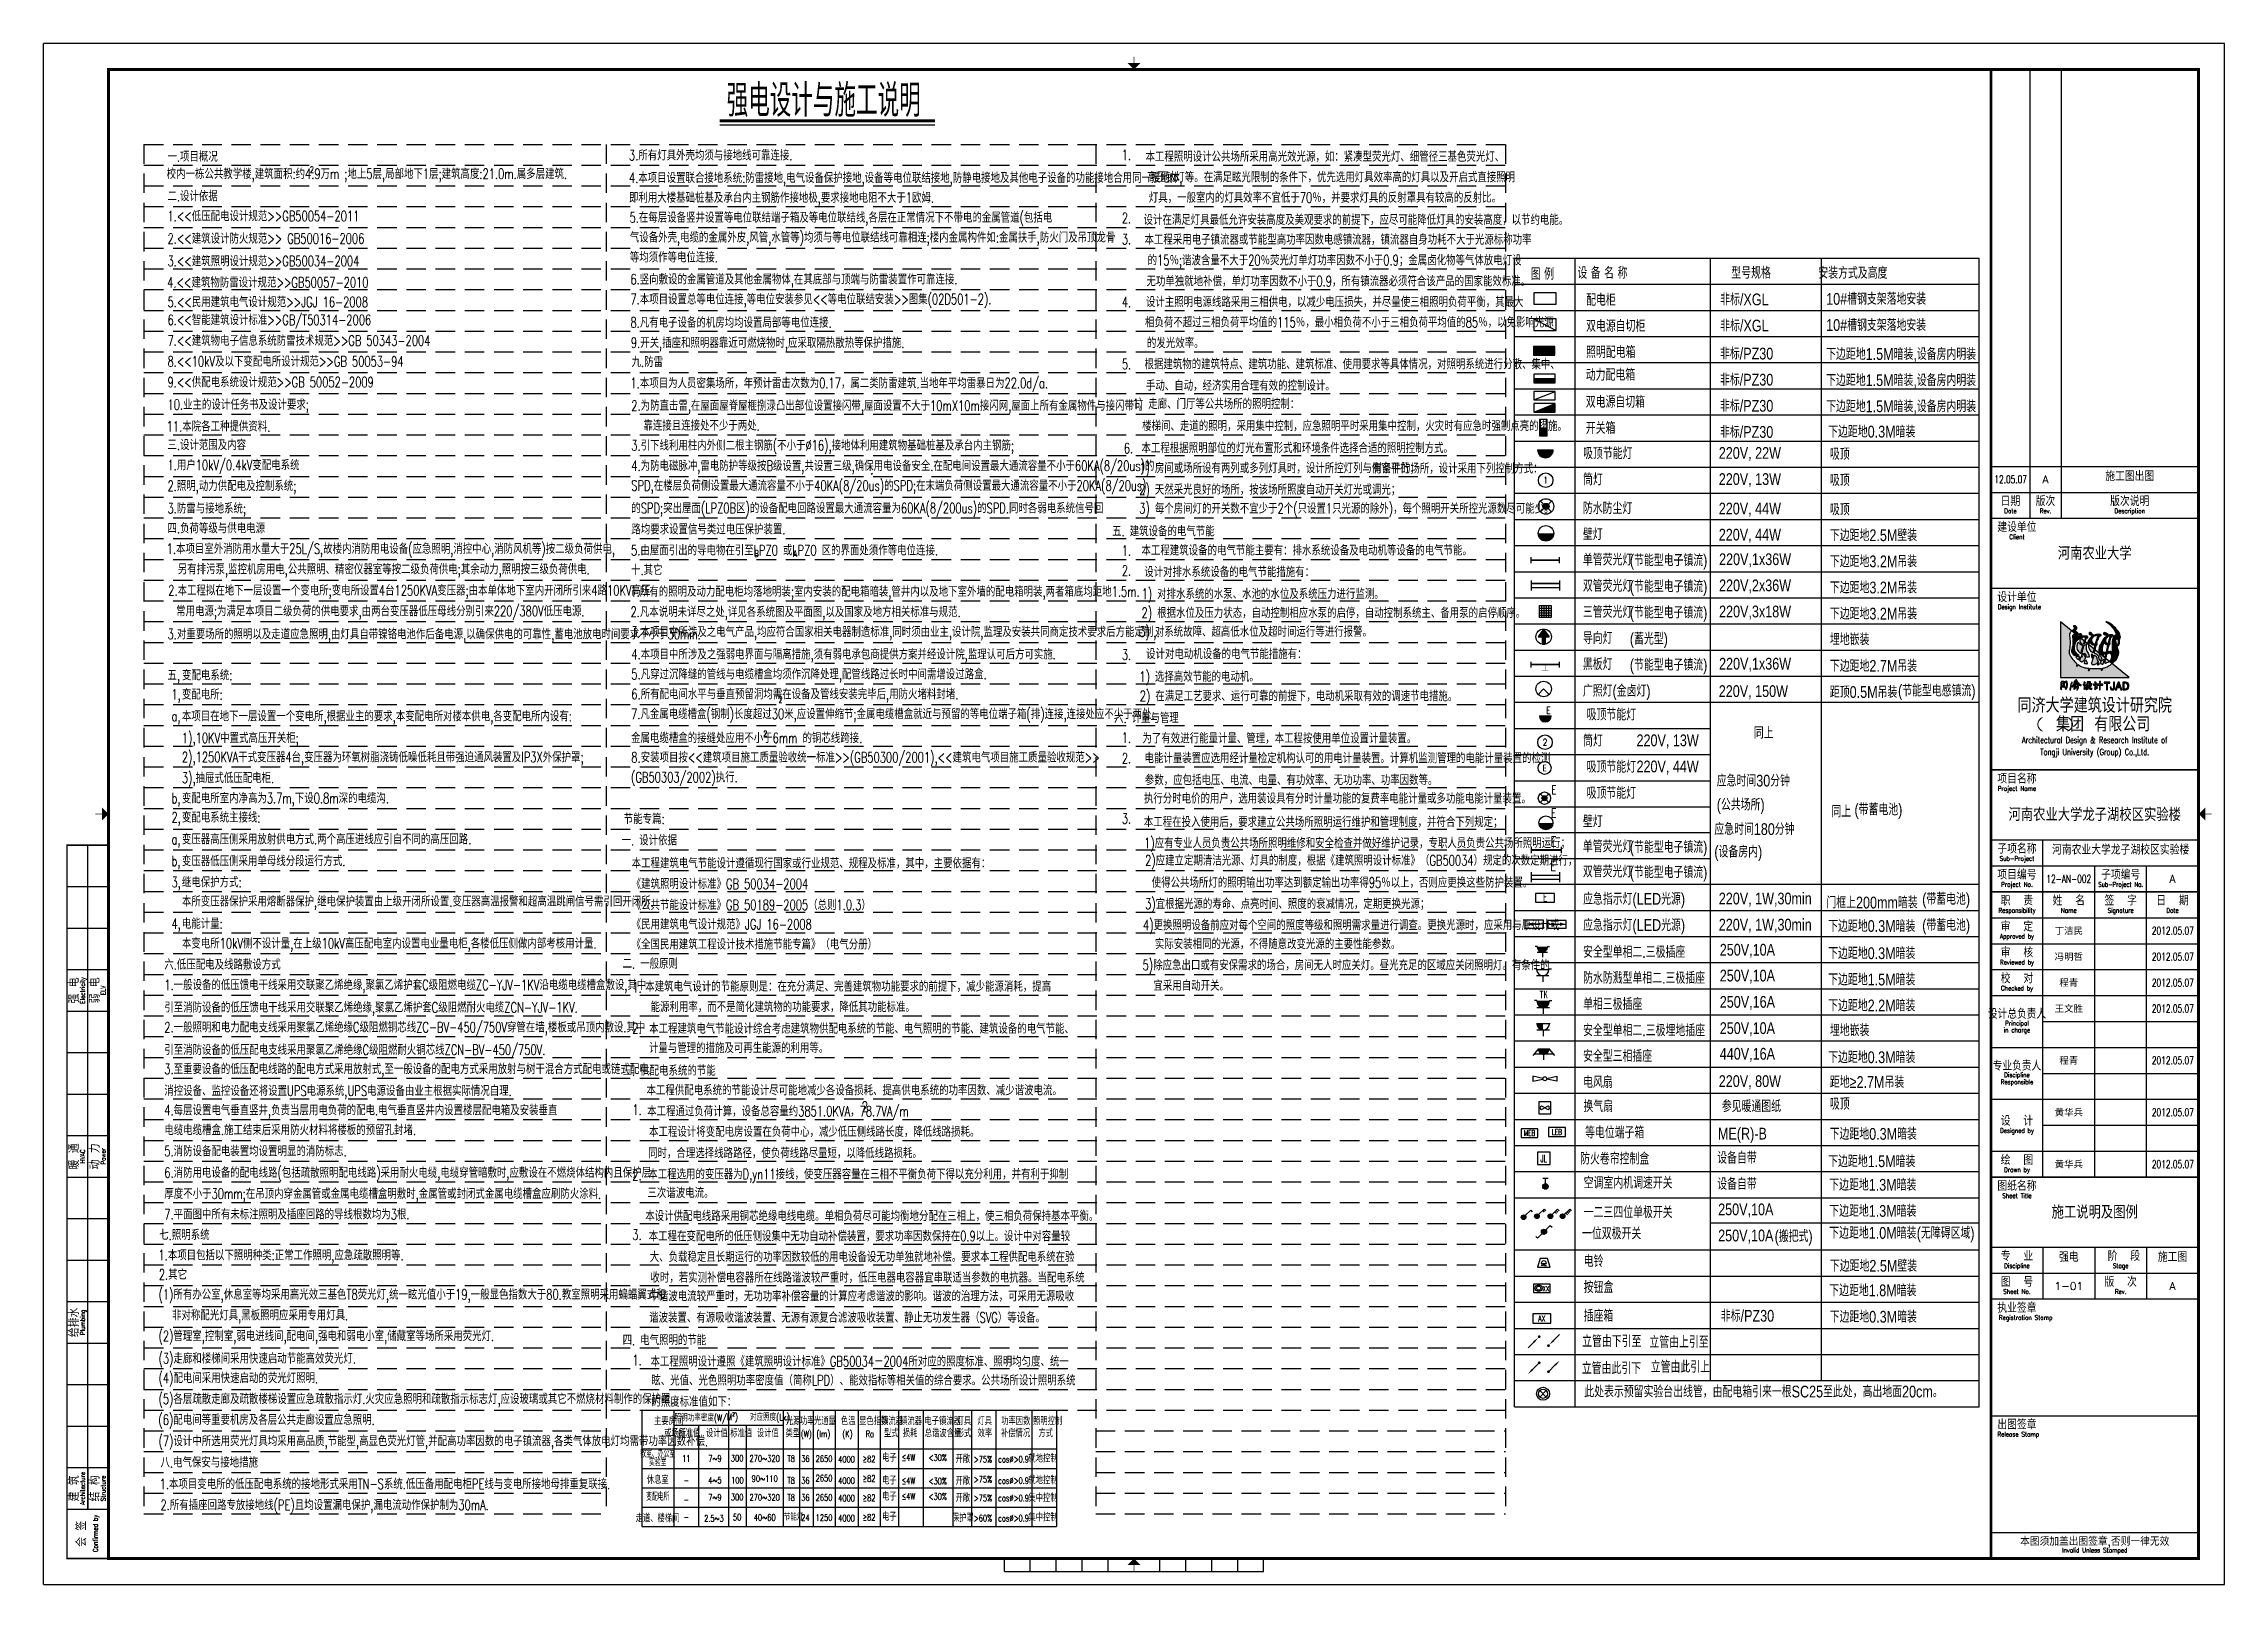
# Model space of a CAD drawing. Extents: x -336391 to 664021, y -458009 to -178412.
# Drawn here: x -106711 to -22611, y -362729 to -303329 of the extents above; entities that cross this region are included whole.
import ezdxf
from ezdxf.enums import TextEntityAlignment as Align

# ---------------------------------------------------------------- set-up
doc = ezdxf.new("R2010")
doc.units = 0
doc.header["$LTSCALE"] = 1000
doc.header["$MEASUREMENT"] = 0
doc.linetypes.add('DASHED2', pattern=[0.375, 0.25, -0.125])
doc.layers.get('0').update_dxf_attribs({"linetype": 'CONTINUOUS'})
for name, color, linetype in [('EQUIP', 3, 'CONTINUOUS'), ('LWIRE', 4, 'CONTINUOUS'), ('TEXT', 40, 'CONTINUOUS'), ('TS', 7, 'CONTINUOUS'), ('图框', 7, 'CONTINUOUS'), ('电气-设备标注', 4, 'CONTINUOUS')]:
    doc.layers.add(name, color=color, linetype=linetype)
doc.styles.add('-宋体', font='', dxfattribs={"width": 0.8})
doc.styles.add('_COMPLEX', font='COMPLEX.shx', dxfattribs={"width": 0.75})
doc.styles.add('_GBENOR', font='GBENOR.shx')
doc.styles.add('_TJROMANS', font='TJROMANS.shx')
doc.styles.add('DIM_FONT', font='SIMPLEX.shx', dxfattribs={"width": 0.8, "height": 3.5, "bigfont": 'HZTXT.shx'})
doc.styles.add('H1', font='')
doc.styles.add('HZ2', font='tjromans.shx', dxfattribs={"width": 0.7, "height": 400, "bigfont": 'tjhztxt.shx'})
doc.styles.add('IDQSTYLE', font='tjromand.shx', dxfattribs={"width": 0.7, "bigfont": 'tjhztxt.shx'})
doc.styles.add('JIAO', font='tjromans.shx', dxfattribs={"width": 0.75, "bigfont": 'tjhztxt.shx'})
doc.styles.get("Standard").update_dxf_attribs({"font": 'simplex.shx', "bigfont": 'hztxt.shx'})
doc.styles.add('TJ-HZ1', font='tj-romans1.shx', dxfattribs={"width": 0.7, "height": 650, "bigfont": 'tjhztxt.shx'})
doc.styles.add('TKZ1', font='tjromant.shx', dxfattribs={"bigfont": 'tjhts.shx'})
doc.styles.add('TKZ1_tjhts.shx', font='tjromant.shx', dxfattribs={"bigfont": 'tjhts.shx'})
doc.styles.add('TKZ2_tjkts.shx', font='tjromant.shx', dxfattribs={"bigfont": 'tjkts.shx'})
doc.styles.add('黑体', font='simhei.ttf')
doc.styles.get('-宋体').set_extended_font_data('SimSun')
doc.styles.get('H1').set_extended_font_data('SimSun')

msp = doc.modelspace()

# ---------------------------------------------------------------- texts
at = {"layer": 'EQUIP', "style": 'IDQSTYLE', "width": 0.8}
for s, height, p in [('图 例    ', 453.27, (-49360.8, -312436.6)), (' 设 备 名 称    ', 453.272, (-47694.2, -312394.9)), ('型号规格      ', 453.27, (-41624.5, -312394.9)), ('        安装方式及高度', 453.272, (-39348.8, -312394.9)), ('配电柜', 453.27, (-47226.1, -313435.5)), ('10#槽钢支架落地安装', 453.272, (-37967.5, -313397.9)), ('双电源自切柜', 453.27, (-47226.1, -314442.5)), ('10#槽钢支架落地安装', 453.272, (-37967.5, -314405)), ('照明配电箱', 453.27, (-47226.1, -315448.7)), ('非标/PZ30', 453.27, (-42062.9, -315505.8)), ('下边距地1.5M暗装,设备房内明装', 453.272, (-37967.5, -315523.1)), ('动力配电箱', 453.27, (-47238.2, -316325.3)), ('非标/PZ30', 453.27, (-42062.9, -316512.3)), ('下边距地1.5M暗装,设备房内明装', 453.272, (-37967.5, -316530.6)), ('双电源自切箱', 453.27, (-47238.2, -317368.8)), ('非标/PZ30', 453.27, (-42062.9, -317519.5)), ('下边距地1.5M暗装,设备房内明装', 453.272, (-37967.5, -317537.8)), ('开关箱', 453.27, (-47238.2, -318375.9)), ('非标/PZ30', 453.27, (-42062.9, -318526.6)), ('下边距地0.3M暗装 ', 453.272, (-37889.6, -318515.1)), ('吸顶节能灯', 453.27, (-47340.4, -319351)), ('220V, 22W', 453.27, (-42108.7, -319336.7)), ('吸顶', 453.27, (-37823.7, -319377.3)), ('筒灯', 453.27, (-47340.4, -320358)), ('220V, 13W', 453.27, (-42108.7, -320343.8)), ('吸顶', 453.27, (-37823.7, -320384.4)), ('防水防尘灯', 453.27, (-47348.5, -321465)), ('220V, 44W', 453.27, (-42108.7, -321480.6)), ('吸顶', 453.27, (-37823.7, -321514.7)), ('壁灯', 453.27, (-47348.5, -322472.1)), ('220V, 44W', 453.27, (-42108.7, -322487.7)), ('下边距地2.5M壁装', 453.27, (-37823.7, -322509.3)), ('单管荧光灯', 453.27, (-47348.5, -323450)), ('(节能型电子镇流)', 453.27, (-45538.6, -323474.7)), ('220V,1x36W', 453.27, (-42097.4, -323433.3)), ('下边距地3.2M吊装', 453.27, (-37823.7, -323516.8)), ('双管荧光灯', 453.27, (-47348.5, -324457.6)), ('(节能型电子镇流)', 453.27, (-45538.6, -324482.3)), ('220V,2x36W', 453.27, (-42097.4, -324440.9)), ('下边距地3.2M吊装', 453.27, (-37823.7, -324524.2)), ('三管荧光灯', 453.27, (-47348.5, -325465)), ('(节能型电子镇流)', 453.27, (-45538.6, -325489.8)), ('220V,3x18W', 453.27, (-42097.4, -325448.3)), ('下边距地3.2M吊装', 453.27, (-37823.7, -325531.2)), ('导向灯', 453.27, (-47348.5, -326472.1)), ('(蓄光型)', 453.27, (-45538.6, -326496.8)), ('埋地嵌装', 453.27, (-37823.7, -326521.8)), ('黑板灯', 453.27, (-47348.5, -327478.7)), ('(节能型电子镇流)', 453.27, (-45538.6, -327503.5)), ('220V,1x36W', 453.27, (-42097.4, -327462)), ('下边距地2.7M吊装', 453.27, (-37823.7, -327545.7)), ('广照灯(金卤灯)', 453.27, (-47348.5, -328503.2)), ('220V, 150W', 453.27, (-42108.7, -328518.8)), ('距顶0.5M吊装', 453.27, (-37823.7, -328552.9)), ('(节能型电感镇流)', 453.27, (-35196.6, -328499)), ('吸顶节能灯', 453.27, (-47202.9, -329422.9)), ('同上', 453.27, (-40756, -330126.8)), ('筒灯', 453.27, (-47340.4, -330430.3)), ('220V, 13W', 453.27, (-45281.3, -330416.1)), ('吸顶节能灯', 453.27, (-47202.9, -331437.4)), ('220V, 44W', 453.27, (-45281.3, -331423.3)), ('吸顶节能灯', 453.27, (-47202.9, -332444.6)), ('应急时间30分钟', 453.27, (-42187.9, -331970.7, -3474.4)), ('(公共场所)', 453.27, (-42187.9, -332895.7, -3474.4)), ('同上', 453.27, (-37764.9, -333153.1)), ('(带蓄电池)', 453.27, (-36875.3, -333081)), ('壁灯', 453.27, (-47348.5, -333539.6)), ('应急时间180分钟', 453.27, (-42280.1, -333837.9, -3474.4)), ('单管荧光灯', 453.27, (-47348.5, -334504.9)), ('(节能型电子镇流)', 453.27, (-45538.6, -334529.6)), ('(设备房内)', 453.27, (-42280.1, -334706.5, -3474.4)), ('双管荧光灯', 453.27, (-47348.5, -335476.2)), ('(节能型电子镇流)', 453.27, (-45538.6, -335500.9)), ('应急指示灯(LED光源)', 453.272, (-47340.4, -336528.7)), ('220V, 1W,30min', 453.272, (-42108.7, -336514.4)), ('门框上200mm暗装', 453.27, (-37959.3, -336669.7)), ('(带蓄电池)', 453.27, (-34264.2, -336529.9)), ('应急指示灯(LED光源)', 453.272, (-47340.4, -337536.3)), ('220V, 1W,30min', 453.272, (-42108.7, -337522.1)), ('下边距地0.3M暗装 ', 453.272, (-37889.6, -337574.5)), ('(带蓄电池)', 453.27, (-34264.2, -337537.5)), ('安全型单相二.三极插座', 453.272, (-47342.6, -338575.2)), ('250V,10A', 453.27, (-42070.7, -338490.2)), ('下边距地0.3M暗装 ', 453.272, (-37889.6, -338622.6)), ('防水防溅型单相二.三极插座', 453.272, (-47342.6, -339576.3)), ('250V,10A', 453.27, (-42070.7, -339485.2)), ('下边距地1.5M暗装 ', 453.272, (-37889.6, -339637.5)), ('单相三极插座', 453.27, (-47342.6, -340584.3)), ('250V,16A', 453.27, (-42070.7, -340499.3)), ('下边距地2.2M暗装 ', 453.272, (-37889.6, -340638.6)), ('安全型单相二.三极埋地插座', 453.272, (-47342.6, -341596.9)), ('250V,10A', 453.27, (-42070.7, -341511.9)), ('埋地嵌装', 453.27, (-37823.7, -341593.3)), ('安全型三相插座', 453.27, (-47342.6, -342585.8)), ('440V,16A', 453.27, (-42070.7, -342500.8)), ('下边距地0.3M暗装 ', 453.272, (-37889.6, -342633.2)), ('电风扇', 453.27, (-47342.6, -343593.8)), ('220V, 80W', 453.27, (-42108.7, -343554.6)), ('距地≥2.7M吊装', 453.27, (-37823.7, -343588.7)), ('吸顶', 453.27, (-37823.7, -344433)), ('换气扇', 453.27, (-47327.3, -344522.6)), ('参见暖通图纸', 453.27, (-41992.2, -344522.6)), ('ME(R)-B', 453.27, (-42139.9, -345579.2)), ('下边距地0.3M暗装 ', 453.272, (-37832.7, -345588)), ('设备自带', 453.27, (-42170.1, -346509.2)), ('下边距地1.5M暗装 ', 453.272, (-37889.6, -346644.5)), ('空调室内机调速开关', 453.27, (-47317.8, -347472.8)), ('设备自带', 453.27, (-42170.1, -347516.8)), ('下边距地1.3M暗装', 453.27, (-37848.9, -347551.8)), ('一二三四位单极开关', 453.27, (-47317.8, -348609.1)), ('250V,10A', 453.27, (-42132.5, -348498.8)), ('下边距地1.3M暗装', 453.27, (-37848.9, -348558.8)), ('一位双极开关', 453.27, (-47382.4, -349427.9)), ('下边距地1.0M暗装', 453.27, (-37848.9, -349405)), ('(无障碍区域)', 453.27, (-34474.8, -349405)), ('250V,10A', 453.27, (-42132.5, -349505.8)), ('(搬把式)', 453.27, (-39954.7, -349530.9)), ('电铃', 453.27, (-47317.8, -350494.3)), ('下边距地2.5M壁装', 453.27, (-37823.7, -350674.7)), ('按钮盒', 453.27, (-47317.8, -351501.3)), ('下边距地1.8M暗装', 453.27, (-37848.9, -351620.9)), ('插座箱', 453.27, (-47317.8, -352599.3)), ('非标/PZ30', 453.27, (-42029.4, -352601.5)), ('下边距地0.3M暗装 ', 453.272, (-37832.7, -352638.5)), ('立管由下引至', 453.27, (-47377.2, -353582.7)), ('立管由上引至', 453.27, (-44783.2, -353611.6)), ('立管由此引下', 453.27, (-47389.7, -354623.3)), ('立管由此引上', 453.27, (-44732.9, -354569.3)), ('此处表示预留实验台出线管，由配电箱引来一根SC25至此处，高出地面20cm。', 453.272, (-47295.6, -355523.5))]:
    msp.add_text(s, height=height, dxfattribs=at).set_placement(p)
for p in [(-41121.2, -313171.1), (-41121.2, -314178.1)]:
    msp.add_text('非标/XGL', height=453.27, dxfattribs=at).set_placement(p, align=Align.MIDDLE)
for s, p in [('等电位端子箱', (-46123.5, -345535.1)), ('防火卷帘控制盒', (-46123.5, -346542.8))]:
    msp.add_text(s, height=453.27, dxfattribs=at).set_placement(p, align=Align.CENTER)
at = {"layer": 'TEXT', "style": 'JIAO', "width": 0.75}
for s, height, p in [('\u3000\u3000主要房间', 288, (-83730.4, -356584.6)), ('        对应照度(Lx)', 259.863, (-80633.8, -356414.1)), ('光源', 288, (-78092, -356584.6)), ('功率', 288, (-77543, -356584.6)), ('光通量', 288, (-77003.8, -356584.6)), ('色温', 288, (-75964.5, -356584.6)), ('显色指数', 288, (-75262, -356584.6)), ('镇流器', 288, (-74414, -356584.6)), ('镇流器', 288, (-73678.1, -356584.6)), ('电子镇流器', 288, (-72742, -356584.6)), ('灯具', 288, (-71501.9, -356584.6)), ('灯具', 288, (-70701.4, -356584.6)), ('功率因数', 288, (-69781.4, -356584.6)), ('照明控制', 288, (-68552.6, -356584.6)), ('       或场所', 288, (-83904.5, -357053.4)), ('标准值', 288, (-82230, -357053.4)), ('设计值', 288, (-81166.7, -357053.4)), ('标准值', 288, (-80229.7, -357053.4)), ('设计值', 288, (-79203.5, -357053.4)), ('类型', 288, (-78098.6, -357053.4)), ('(W)', 249.47, (-77504.3, -357053.4)), ('(lm)', 249.47, (-76904.3, -357053.4)), ('(K)', 249.47, (-75908.6, -357053.4)), ('Ra', 249.47, (-75010.8, -357053.4)), ('型式', 288, (-74304.6, -357053.4)), ('损耗', 288, (-73574.5, -357053.4)), ('总谐波含量', 288, (-72731.5, -357053.4)), ('形式', 288, (-71497.8, -357053.4)), ('效率', 288, (-70690.3, -357053.4)), ('补偿情况', 288, (-69787.2, -357053.4)), ('方式', 288, (-68346.3, -357053.4))]:
    msp.add_text(s, height=height, dxfattribs=at).set_placement(p)
at = {"layer": 'TEXT', "style": 'JIAO'}
for s, height, width, p in [('教室、办公室', 288, 0.6, (-83027.4, -357690.1)), ('实验室', 288, 0.6, (-83027.4, -358024.9)), ('11', 249.47, 0.75, (-81927.8, -357877.2)), ('7~9', 249.47, 0.75, (-80822.1, -357877.2)), ('300', 249.47, 0.75, (-79964.7, -357867.2)), ('270~320', 249.47, 0.720517, (-78903.4, -357877.2)), ('T8', 249.47, 0.75, (-77884, -357885)), ('36', 249.47, 0.75, (-77333.3, -357885)), ('2650', 249.47, 0.681939, (-76614.1, -357885)), ('休息室', 288, 0.75, (-83027.4, -358708.1)), ('-', 249.5, 0.75, (-81927.8, -358717.4)), ('4~5', 249.47, 0.75, (-80822.1, -358717.4)), ('100', 249.47, 0.75, (-79954.8, -358717.4)), ('90~110', 249.47, 0.720517, (-78903.4, -358652.6)), ('T8', 249.47, 0.75, (-77884, -358722)), ('36', 249.47, 0.75, (-77333.3, -358725.7)), ('2650', 249.47, 0.681939, (-76614.1, -358633.4)), ('变配电所', 288, 0.6, (-83027.4, -359356.1)), ('-', 249.5, 0.75, (-81927.8, -359465.8)), ('7~9', 249.47, 0.75, (-80822.1, -359374)), ('300', 249.47, 0.75, (-79964.7, -359364)), ('270~320', 249.47, 0.720517, (-78903.4, -359374)), ('T8', 249.47, 0.75, (-77884, -359381.8)), ('36', 249.47, 0.75, (-77333.3, -359381.8)), ('2650', 249.47, 0.681939, (-76614.1, -359381.8)), ('走道、楼梯间', 288, 0.75, (-83035.6, -360187.6)), ('-', 249.5, 0.75, (-81927.8, -360127.8)), ('2.5~3', 249.47, 0.75, (-80859.6, -360186.7)), ('50', 249.47, 0.75, (-79964.7, -360139.4)), ('40~60', 249.47, 0.720517, (-78903.4, -360149.4)), ('24', 249.47, 0.75, (-77333.3, -360157.3)), ('1250', 249.47, 0.681939, (-76614.1, -360157.3))]:
    msp.add_text(s, height=height, dxfattribs=dict(at, width=width)).set_placement(p, align=Align.MIDDLE_CENTER)
at = {"layer": 'TEXT', "style": 'JIAO', "width": 0.75}
for s, height, p in [('4000', 249.47, (-75747.4, -358031.3)), ('≥82', 249.47, (-74879.3, -358022.7)), ('电子', 288, (-74094.1, -357997.9)), ('≤4W', 249.47, (-73358.2, -357965.2)), ('<30%', 249.47, (-72230.8, -357968.2)), ('开敞', 288, (-71261.6, -358045.7)), ('>75%', 249.47, (-70487.5, -358030.5)), ('cos%%c>0.9', 249.47, (-69305.8, -358030.5)), ('就地控制', 288, (-68172.9, -358026.2)), ('就地控制', 288, (-68172.9, -358026.2)), ('4000', 249.47, (-75747.4, -358853.4)), ('≥82', 249.47, (-74879.3, -358771.1)), ('电子', 288, (-74094.1, -358875.3)), ('≤4W', 249.47, (-73358.2, -358861)), ('<30%', 249.47, (-72230.8, -358871.9)), ('开敞', 288, (-71261.6, -358887.1)), ('>75%', 249.47, (-70487.5, -358805.9)), ('cos%%c>0.9', 249.47, (-69305.8, -358853.4)), ('就地控制', 288, (-68172.9, -358864.3)), ('4000', 249.47, (-75747.4, -359528.1)), ('≥82', 249.47, (-74879.3, -359519.5)), ('电子', 288, (-74094.1, -359494.7)), ('≤4W', 249.47, (-73358.2, -359462)), ('<30%', 249.47, (-72230.8, -359465)), ('开敞', 288, (-71261.6, -359542.5)), ('>75%', 249.47, (-70487.5, -359527.3)), ('cos%%c>0.9', 249.47, (-69305.8, -359527.3)), ('集中控制', 288, (-68172.9, -359550.1)), ('4000', 249.47, (-75747.4, -360303.5)), ('≥82', 249.47, (-74879.3, -360267.9)), ('电子', 288, (-74094.1, -360270.2)), ('保护罩', 288, (-71261.6, -360318)), ('>60%', 249.47, (-70487.5, -360302.7)), ('cos%%c>0.9', 249.47, (-69305.8, -360302.7)), ('集中控制', 288, (-68172.9, -360298.5))]:
    msp.add_text(s, height=height, dxfattribs=at).set_placement(p, align=Align.CENTER)
msp.add_text('节能灯', height=259.86, dxfattribs=at).set_placement((-78170.5, -360133.4), align=Align.MIDDLE_LEFT)
at = {"layer": 'TEXT', "insert": (-82380.4, -356099.8), "char_height": 259.863, "width": 15130.249, "attachment_point": 1, "style": 'JIAO'}
msp.add_mtext('照明功率密度(W/\\A1;M{\\H0.55X;\\S2^ ;})', dxfattribs=at)
at = {"layer": '图框', "style": 'TKZ1_tjhts.shx'}
for s, height, p in [('施工说明及图例', 500, (-27610.8, -348379.4)), ('1-01', 300, (-28610.8, -351229.4))]:
    msp.add_text(s, height=height, dxfattribs=at).set_placement(p, align=Align.MIDDLE_CENTER)
at = {"layer": '电气-设备标注', "color": 4, "width": 0.7}
for s, height, style, p in [('强电设计与施工说明', 1250, 'TJ-HZ1', (-80369.1, -306147.6)), ('一.项目概况', 400, 'HZ2', (-101932.8, -307882.1)), ('3.所有灯具外壳均须与接地线可靠连接.', 400, 'HZ2', (-84136.9, -307833.5)), ('1.    ', 400, 'HZ2', (-65130, -307820.4)), ('本工程照明设计公共场所采用高光效光源，如：紧凑型荧光灯、细管径三基色荧光灯、', 400, 'HZ2', (-64216.4, -307883.2)), ('校内一栋公共教学楼,建筑面积:约4.9万m ;地上5层,局部地下1层;建筑高度:21.0m.属多层建筑.', 400, 'HZ2', (-101965.1, -308547)), ('2', 240, 'HZ2', (-96444.6, -308306.4)), ('4.本项目设置联合接地系统:防雷接地,电气设备保护接地,设备等电位联结接地,防静电接地及其他电子设备的功能接地合用同一接地体,', 400, 'HZ2', (-84136.9, -308700.2)), ('高压钠灯等。在满足眩光限制的条件下，优先选用灯具效率高的灯具以及开启式直接照明', 400, 'HZ2', (-64157.6, -308674.5)), ('二.设计依据', 400, 'HZ2', (-101932.8, -309405.4)), ('即利用大楼基础桩基及承台内主钢筋作接地极,要求接地电阻不大于1欧姆.', 400, 'HZ2', (-84136.9, -309466.8)), ('灯具，一般室内的灯具效率不宜低于70％，并要求灯具的反射罩具有较高的反射比。', 400, 'HZ2', (-64090.6, -309464.4)), ('1.<<低压配电设计规范>>GB50054-2011', 400, 'HZ2', (-101932.8, -310177)), ('5.在每层设备竖井设置等电位联结端子箱及等电位联结线,各层在正常情况下不带电的金属管道(包括电', 400, 'HZ2', (-84114.8, -310231.2)), ('2.    ', 400, 'HZ2', (-65130, -310251.1)), (' 设计在满足灯具最低允许安装高度及美观要求的前提下，应尽可能降低灯具的安装高度，以节约电能。', 400, 'HZ2', (-64485, -310318.4)), ('2.<<建筑设计防火规范>> GB50016-2006', 400, 'HZ2', (-101932.8, -311043.6)), ('气设备外壳,电缆的金属外皮,风管,水管等)均须与等电位联结线可靠相连;楼内金属构件如:金属扶手,防火门及吊顶龙骨', 400, 'HZ2', (-84104, -310997.9)), ('3.    ', 400, 'HZ2', (-65130, -311070.4)), (' 本工程采用电子镇流器或节能型高功率因数电感镇流器，镇流器自身功耗不大于光源标称功率', 400, 'HZ2', (-64446.6, -311082.4)), ('3.<<建筑照明设计规范>>GB50034-2004', 400, 'HZ2', (-101932.8, -311913.4)), ('等均须作等电位连接.', 400, 'HZ2', (-84104, -311764.5)), ('的15％;谐波含量不大于20％荧光灯单灯功率因数不小于0.9；金属卤化物等气体放电灯设', 400, 'HZ2', (-64134.8, -311878.2)), ('4.<<建筑物防雷设计规范>>GB50057-2010', 400, 'HZ2', (-101943.6, -312733.4)), ('6.竖向敷设的金属管道及其他金属物体,在其底部与顶端与防雷装置作可靠连接.', 400, 'HZ2', (-84080.5, -312615.3)), ('无功单独就地补偿，单灯功率因数不小于0.9，所有镇流器必须符合该产品的国家能效标准。', 400, 'HZ2', (-64179.2, -312687.4)), ('5.<<民用建筑电气设计规范>>JGJ 16-2008', 400, 'HZ2', (-101932.8, -313489.2)), ('7.本项目设置总等电位连接,等电位安装参见<<等电位联结安装>>图集(02D501-2).', 400, 'HZ2', (-84080.5, -313381.9)), ('4.    ', 400, 'HZ2', (-65130, -313494.4)), (' 设计主照明电源线路采用三相供电，以减少电压损失，并尽量使三相照明负荷平衡，其最大', 400, 'HZ2', (-64393.3, -313487)), ('7.<<建筑物电子信息系统防雷技术规范>>GB 50343-2004', 400, 'HZ2', (-101932.8, -314979.8)), ('6.<<智能建筑设计标准>>GB/T50314-2006', 400, 'HZ2', (-101932.8, -314179.8)), ('8.凡有电子设备的机房均均设置局部等电位连接.', 400, 'HZ2', (-84080.5, -314278.6)), ('相负荷不超过三相负荷平均值的115％，最小相负荷不小于三相负荷平均值的85％，以免影响光源', 400, 'HZ2', (-64236.6, -314270.8)), ('8.<<10kV及以下变配电所设计规范>>GB 50053-94', 400, 'HZ2', (-101932.8, -315779.8)), ('9.开关,插座和照明器靠近可燃烧物时,应采取隔热散热等保护措施.', 400, 'HZ2', (-84063.2, -315058.8)), ('九.防雷', 400, 'HZ2', (-84035.3, -315795.3)), ('的发光效率。', 400, 'HZ2', (-64163.9, -315069.1)), ('9.<<供配电系统设计规范>>GB 50052-2009', 400, 'HZ2', (-101932.8, -316579.8)), ('1.本项目为人员密集场所，年预计雷击次数为0.17，属二类防雷建筑.当地年平均雷暴日为22.0d/a.', 400, 'HZ2', (-84078.3, -316616.2)), ('5.    ', 400, 'HZ2', (-65130, -315885.8)), ('根据建筑物的建筑特点、建筑功能、建筑标准、使用要求等具体情况，对照明系统进行分散、集中、', 400, 'HZ2', (-64256, -315883.3)), ('10.业主的设计任务书及设计要求;', 400, 'HZ2', (-101932.8, -317443.7)), ('2.为防直击雷,在屋面屋脊屋榧捌渌凸出部位设置接闪带,屋面设置不大于10mX10m接闪网,屋面上所有金属物件与接闪带可', 400, 'HZ2', (-84046, -317482.9)), ('1）走廊、门厅等公共场所的照明控制：', 400, 'HZ2', (-64714.7, -317418.3)), ('手动、自动，经济实用合理有效的控制设计。', 400, 'HZ2', (-64199.5, -316711)), ('11.本院各工种提供资料.', 400, 'HZ2', (-101965.1, -318283.9)), ('靠连接且连接处不少于两处.', 400, 'HZ2', (-83578.8, -318249.6)), ('楼梯间、走道的照明，采用集中控制，应急照明平时采用集中控制，火灾时有应急时强制点亮的措施。', 400, 'HZ2', (-64346.2, -318265.5)), ('三.设计范围及内容', 400, 'HZ2', (-101932.8, -318996.9)), ('3.引下线利用柱内外侧二根主钢筋(不小于%%c16),接地体利用建筑物基础桩基及承台内主钢筋;', 400, 'HZ2', (-84046, -319016.2)), ('6.    ', 400, 'HZ2', (-65053.4, -319128.9)), ('本工程根据照明部位的灯光布置形式和环境条件选择合适的照明控制方式。', 400, 'HZ2', (-64373.1, -319117.2)), ('1.用户10kV/0.4kV变配电系统', 400, 'HZ2', (-101932.8, -319777.2)), ('4.为防电磁脉冲,雷电防护等级按B级设置,共设置三级,确保用电设备安全.在配电间设置最大通流容量不小于60KA(8/20us)的', 400, 'HZ2', (-84046, -319802.9)), ('1) 房间或场所设有两列或多列灯具时，设计所控灯列与侧窗平行；', 400, 'HZ2', (-64456.9, -319892.6)), (' 有条件的场所，设计采用下列控制方式：', 400, 'HZ2', (-55648.6, -319904.5)), ('2.照明,动力供配电及控制系统;', 400, 'HZ2', (-101932.8, -320577.2)), ('SPD,在楼层负荷侧设置最大通流容量不小于40KA(8/20us)的SPD;在末端负荷侧设置最大通流容量不小于20KA(8/20us)', 400, 'HZ2', (-84046, -320569.6)), ('2) 天然采光良好的场所，按该场所照度自动开关灯光或调光；', 400, 'HZ2', (-64456.9, -320720.5)), ('3.防雷与接地系统;', 400, 'HZ2', (-101932.8, -321443.9)), ('的SPD;突出屋面(LPZ0B区)的设备配电回路设置最大通流容量为60KA(8/200us)的SPD.同时各弱电系统信号回', 400, 'HZ2', (-84046, -321436.3)), ('3) 每个房间灯的开关数不宜少于2个(只设置1只光源的除外)，每个照明开关所控光源数尽可能少。', 400, 'HZ2', (-64456.9, -321448.5)), ('四.负荷等级与供电电源', 400, 'HZ2', (-101932.8, -322210.5)), ('路均要求设置信号类过电压保护装置.', 400, 'HZ2', (-84046, -322252.9)), ('五. 建筑设备的电气节能', 400, 'HZ2', (-65502.4, -322326.2)), ('1.本项目室外消防用水量大于25L/S,故楼内消防用电设备(应急照明,消控中心,消防风机等)按二级负荷供电,', 400, 'HZ2', (-101965.1, -323001.3)), ('5.由屋面引出的导电物在引至LPZ0 或LPZ0 区的界面处须作等电位连接.', 400, 'HZ2', (-84056.8, -323062.1)), ('B', 250, 'HZ2', (-79297, -323113.5)), ('A', 250, 'HZ2', (-77800.3, -323113.5)), ('1.    ', 400, 'HZ2', (-65130, -323074.2)), ('本工程建筑设备的电气节能主要有：排水系统设备及电动机等设备的电气节能。', 400, 'HZ2', (-64371.4, -323063.4)), ('另有排污泵,监控机房用电,公共照明、精密仪器室等按二级负荷供电;其余动力,照明按三级负荷供电.', 400, 'HZ2', (-101536.8, -323789.5)), ('十.其它', 400, 'HZ2', (-84056.8, -323819.9)), ('2.    ', 400, 'HZ2', (-65130, -323843.1)), ('设计对排水系统设备的电气节能措施有：', 400, 'HZ2', (-64266.4, -323895.4)), ('2.本工程拟在地下一层设置一个变电所;变电所设置4台1250KVA变压器;由本单体地下室内开闭所引来4路10KV高压', 400, 'HZ2', (-101904.5, -324606.5)), ('1.所有的照明及动力配电柜均落地明装;室内安装的配电箱暗装,管井内以及地下室外墙的配电箱明装,两者箱底均距地1.5m.', 400, 'HZ2', (-84078.3, -324652.5)), ('1) 对排水系统的水泵、水池的水位及系统压力进行监测。', 400, 'HZ2', (-64367, -324742)), ('常用电源;为满足本项目二级负荷的供电要求,由两台变压器低压母线分别引来220/380V低压电源.', 400, 'HZ2', (-101600.2, -325406.5)), ('2.凡本说明未详尽之处,详见各系统图及平面图,以及国家及地方相关标准与规范.', 400, 'HZ2', (-84078.3, -325434.5)), ('2) 根据水位及压力状态，自动控制相应水泵的启停，自动控制系统主、备用泵的启停顺序。', 400, 'HZ2', (-64367, -325472.7)), ('3.对重要场所的照明以及走道应急照明,由灯具自带镍铬电池作后备电源,以确保供电的可靠性,蓄电池放电时间要求不小于30min.', 400, 'HZ2', (-101932.8, -326293.3)), ('3.本项目中所涉及之电气产品,均应符合国家相关电器制造标准,同时须由业主,设计院,监理及安装共同商定技术要求后方能定制,.', 400, 'HZ2', (-84046, -326204.3)), (' 3) 对系统故障、超高低水位及超时间运行等进行报警。', 400, 'HZ2', (-64648.9, -326198.5)), ('4.本项目中所涉及之强弱电界面与隔离措施,须有弱电承包商提供方案并经设计院,监理认可后方可实施.', 400, 'HZ2', (-84046, -327071)), ('3.    ', 400, 'HZ2', (-65130, -327090.5)), ('设计对电动机设备的电气节能措施有：', 400, 'HZ2', (-64195, -327058.7)), ('五,', 400, 'HZ2', (-101932.8, -327876.6)), ('变配电系统:', 400, 'HZ2', (-101372.8, -327876.6)), ('5.凡穿过沉降缝的管线与电缆槽盒均须作沉降处理,配管线路过长时中间需增设过路盒.', 400, 'HZ2', (-84046, -327837.7)), (' 1) 选择高效节能的电动机。', 400, 'HZ2', (-64646.3, -327930.4)), ('1,', 400, 'HZ2', (-101778, -328616.6)), ('变配电所:', 400, 'HZ2', (-101378.4, -328616.6)), ('6.所有配电间水平与垂直预留洞均需在设备及管线安装完毕后,用防火堵料封堵.', 400, 'HZ2', (-84046, -328604.3)), ('2', 240, 'HZ2', (-78375.1, -328741.6)), ('2) 在满足工艺要求、运行可靠的前提下，电动机采取有效的调速节电措施。', 400, 'HZ2', (-64439.9, -328682)), ('a,', 400, 'HZ2', (-101778, -329456.6)), ('本项目在地下一层设置一个变电所,根据业主的要求,本变配电所对楼本供电,各变配电所内设有: ', 400, 'HZ2', (-101378.4, -329456.6)), ('7.凡金属电缆槽盒(钢制)长度超过30米,应设置伸缩节;金属电缆槽盒就近与预留的等电位端子箱(排)连接,连接处应不少于两处.', 400, 'HZ2', (-84056.8, -329371)), ('六. 计量与管理', 400, 'HZ2', (-65429.2, -329522.5)), ('1),10KV中置式高压开关柜;', 400, 'HZ2', (-101378.4, -330296.6)), ('金属电缆槽盒的接缝处应用不小于6mm 的铜芯线跨接.', 400, 'HZ2', (-84056.8, -330296.7)), ('2', 213.3, 'HZ2', (-78956.8, -330034.2)), ('1.    ', 400, 'HZ2', (-65130, -330288)), (' 为了有效进行能量计量、管理，本工程按使用单位设置计量装置。', 400, 'HZ2', (-64526.2, -330309.7)), ('2),1250KVA干式变压器4台,变压器为环氧树脂浇铸低噪低耗且带强迫通风装置及IP3X外保护罩;', 400, 'HZ2', (-101378.4, -331036.6)), ('8.安装项目按<<建筑项目施工质量验收统一标准>>(GB50300/2001),<<建筑电气项目施工质量验收规范>>', 400, 'HZ2', (-84046, -331044.8)), ('(GB50303/2002)执行.', 400, 'HZ2', (-84056.8, -331811.5)), ('2.    ', 400, 'HZ2', (-65130, -331082)), ('电能计量装置应选用经计量检定机构认可的用电计量装置。计算机监测管理的电能计量装置的检测', 400, 'HZ2', (-64255.3, -331072.6)), ('变配电所室内净高为3.7m,下设0.8m深的电缆沟.', 400, 'HZ2', (-101378.4, -332619.1)), ('3),抽屉式低压配电柜.', 400, 'HZ2', (-101378.4, -331835.7)), ('执行分时电价的用户，选用装设具有分时计量功能的复费率电能计量或多功能电能计量装置。', 400, 'HZ2', (-64279.8, -332627.1)), ('参数，应包括电压、电流、电量、有功效率、无功功率、功率因数等。', 400, 'HZ2', (-64243, -331917.7)), ('2,', 400, 'HZ2', (-101778, -333359.1)), ('b,', 400, 'HZ2', (-101778, -332619.1)), ('变配电系统主接线:', 400, 'HZ2', (-101378.4, -333359.1)), ('节能专篇:', 400, 'HZ2', (-84338, -333416.6)), ('3.    ', 400, 'HZ2', (-65130, -333404.5)), ('变压器高压侧采用放射供电方式.两个高压进线应引自不同的高压回路.', 400, 'HZ2', (-101378.4, -334199.1)), ('一. 设计依据', 400, 'HZ2', (-84418.6, -334237.9)), ('本工程在投入使用后，要求建立公共场所照明运行维护和管理制度，并符合下列规定；', 400, 'HZ2', (-64282.6, -333535.1)), ('1)应有专业人员负责公共场所照明维修和安全检查并做好维护记录，专职人员负责公共场所照明运行；', 400, 'HZ2', (-64269.7, -334347.3)), ('a,', 400, 'HZ2', (-101778, -334199.1)), ('b,', 400, 'HZ2', (-101778, -335039.1)), ('变压器低压侧采用单母线分段运行方式.', 400, 'HZ2', (-101378.4, -335039.1)), ('本工程建筑电气节能设计遵循现行国家或行业规范、规程及标准，其中，主要依据有：', 400, 'HZ2', (-84033.7, -335124.3)), ('2)应建立定期清洁光源、灯具的制度，根据《建筑照明设计标准》（GB50034）规定的次数定期进行，', 400, 'HZ2', (-64232.8, -335017.1)), ('3,', 400, 'HZ2', (-101778, -335856)), ('继电保护方式:', 400, 'HZ2', (-101378.4, -335856)), ('《建筑照明设计标准》GB 50034-2004', 400, 'HZ2', (-84033.7, -335923.1)), ('使得公共场所灯的照明输出功率达到额定输出功率得95％以上，否则应更换这些防护装置。', 400, 'HZ2', (-63977.7, -335870.8)), ('本所变压器保护采用熔断器保护,继电保护装置由上级开闭所设置.变压器高温报警和超高温跳闸信号需引回开闭所.', 400, 'HZ2', (-101378.4, -336596)), ('《公共节能设计标准》GB 50189-2005（总则1.0.3）', 400, 'HZ2', (-84033.7, -336732.8)), ('3)宜根据光源的寿命、点亮时间、照度的衰减情况，定期更换光源；', 400, 'HZ2', (-64232.8, -336692.4)), ('4,', 400, 'HZ2', (-101778, -337456)), ('电能计量:', 400, 'HZ2', (-101378.4, -337456)), ('《民用建筑电气设计规范》JGJ 16-2008', 400, 'HZ2', (-84033.7, -337480.9)), ('4)更换照明设备前应对每个空间的照度等级和照明需求量进行调查。更换光源时，应采用与原设计或', 400, 'HZ2', (-64314.4, -337510.9)), ('本变电所10kV侧不设计量,在上级10kV高压配电室内设置电业量电柜,各楼低压侧做内部考核用计量.', 400, 'HZ2', (-101378.4, -338216)), ('《全国民用建筑工程设计技术措施节能专篇》（电气分册）', 400, 'HZ2', (-84033.7, -338251.6)), ('实际安装相同的光源，不得随意改变光源的主要性能参数。', 400, 'HZ2', (-63855.3, -338238.8)), ('六.低压配电及线路敷设方式', 400, 'HZ2', (-102056, -339029.7)), ('二. 一般原则', 400, 'HZ2', (-84381.6, -338996.5)), ('5)除应急出口或有安保需求的场合，房间无人时应关灯。昼光充足的区域应关闭照明灯。有条件的', 400, 'HZ2', (-64329.7, -339054.2)), ('1.一般设备的低压馈电干线采用交联聚乙烯绝缘,聚氯乙烯护套C级阻燃电缆ZC-YJV-1KV沿电缆电缆槽盒敷设,其中', 400, 'HZ2', (-102056, -339817.6)), ('1.    ', 400, 'HZ2', (-84009.2, -339915)), ('    本建筑电气设计的节能原则是：在充分满足、完善建筑物功能要求的前提下，减少能源消耗，提高', 400, 'HZ2', (-84344.7, -339876.8)), ('宜采用自动开关。', 400, 'HZ2', (-63909.8, -339844.9)), ('引至消防设备的低压馈电干线采用交联聚乙烯绝缘,聚氯乙烯护套C级阻燃耐火电缆ZCN-YJV-1KV.', 400, 'HZ2', (-102056, -340684.3)), ('能源利用率，而不是简化建筑物的功能要求，降低其功能标准。', 400, 'HZ2', (-83303.2, -340665.9)), ('2.一般照明和电力配电支线采用聚氯乙烯绝缘C级阻燃铜芯线ZC-BV-450/750V穿管在墙,楼板或吊顶内敷设.其中', 400, 'HZ2', (-102056, -341450.9)), ('2.    ', 400, 'HZ2', (-84009.2, -341493.2)), (' 本工程建筑电气节能设计综合考虑建筑物供配电系统的节能、电气照明的节能、建筑设备的电气节能、', 400, 'HZ2', (-83551, -341500.4)), ('引至消防设备的低压配电支线采用聚氯乙烯绝缘C级阻燃耐火铜芯线ZCN-BV-450/750V.', 400, 'HZ2', (-102056, -342317.6)), ('计量与管理的措施及可再生能源的利用等。', 400, 'HZ2', (-83367.4, -342247.7)), ('3.至重要设备的低压配电线路的配电方式采用放射式,至一般设备的配电方式采用放射与树干混合方式配电或链式配电.', 400, 'HZ2', (-102056, -343057.6)), ('三. 供配电系统的节能', 400, 'HZ2', (-84381.6, -343119.5)), ('消控设备、监控设备还将设置UPS电源系统,UPS电源设备由业主根据实际情况自理.', 400, 'HZ2', (-102056, -343897.6)), ('本工程供配电系统的节能设计尽可能地减少各设备损耗、提高供电系统的功率因数、减少谐波电流。', 400, 'HZ2', (-83460.3, -343877.7)), ('4.每层设置电气垂直竖井,负责当层用电负荷的配电.电气垂直竖井内设置楼层配电箱及安装垂直', 400, 'HZ2', (-102056, -344644.3)), ('1.    ', 400, 'HZ2', (-84009.2, -344632.1)), ('本工程通过负荷计算，设备总容量约3851.0KVA，78.7VA/m  ', 400, 'HZ2', (-83435.4, -344687.2)), ('2', 400, 'HZ2', (-75160.3, -344516.5)), ('电缆电缆槽盒.施工结束后采用防火材料将楼板的预留孔封堵.', 400, 'HZ2', (-102056, -345410.9)), ('本工程设计将变配电房设置在负荷中心，减少低压侧线路长度，降低线路损耗。', 400, 'HZ2', (-83362.3, -345476)), ('5.消防设备配电装置均设置明显的消防标志.', 400, 'HZ2', (-102056, -346224.6)), ('同时，合理选择线路路径，使负荷线路尽量短，以降低线路损耗。', 400, 'HZ2', (-83398.3, -346299.2)), ('6.消防用电设备的配电线路(包括疏散照明配电线路)采用耐火电缆,电缆穿管暗敷时,应敷设在不燃烧体结构内且保护层', 400, 'HZ2', (-102056, -347054.3)), ('2.    ', 400, 'HZ2', (-84009.2, -347158.2)), (' 本工程选用的变压器为D,yn11接线，使变压器容量在三相不平衡负荷下得以充分利用，并有利于抑制', 400, 'HZ2', (-83584.5, -347112.5)), ('厚度不小于30mm;在吊顶内穿金属管或金属电缆槽盒明敷时,金属管或封闭式金属电缆槽盒应刷防火涂料.', 400, 'HZ2', (-102056, -347866.5)), ('三次谐波电流。', 400, 'HZ2', (-83424.4, -347833)), ('七.照明系统', 400, 'HZ2', (-102250.1, -349454.4)), ('7.平面图中所有未标注照明及插座回路的导线根数均为3根.', 400, 'HZ2', (-102056, -348661)), ('    本设计供配电线路采用铜芯绝缘电线电缆。单相负荷尽可能均衡地分配在三相上，使三相负荷保持基本平衡。', 400, 'HZ2', (-84344.7, -348724.7)), ('1.本项目包括以下照明种类:正常工作照明,应急疏散照明等.', 400, 'HZ2', (-102282.4, -350236.1)), ('3.    ', 400, 'HZ2', (-84009.2, -349446.7)), ('本工程在变配电所的低压侧设集中无功自动补偿装置，要求功率因数保持在0.9以上。设计中对容量较', 400, 'HZ2', (-83375.6, -349503)), ('2.其它', 400, 'HZ2', (-102268.8, -350983.5)), ('大、负载稳定且长期运行的功率因数较低的用电设备设无功单独就地补偿。要求本工程供配电系统在验', 400, 'HZ2', (-83334.7, -350301.8)), ('收时，若实测补偿电容器所在线路谐波较严重时，低压电器电容器宜串联适当参数的电抗器。当配电系统', 400, 'HZ2', (-83308.6, -351098.6)), ('(1)所有办公室,休息室等均采用高光效三基色T8荧光灯,统一眩光值小于19,一般显色指数大于80.教室照明采用蝙蝠翼式和', 400, 'HZ2', (-102279.6, -351750.4)), ('中谐波电流较严重时，无功功率补偿容量的计算应考虑谐波的影响。谐波的治理方法，可采用无源吸收', 400, 'HZ2', (-83348, -351816.9)), ('非对称配光灯具,黑板照明应采用专用灯具.', 400, 'HZ2', (-101757.6, -352550.4)), ('谐波装置、有源吸收谐波装置、无源有源复合滤波吸收装置、静止无功发生器（SVG）等设备。', 400, 'HZ2', (-83359.4, -352640.4)), ('(2)管理室,控制室,弱电进线间,配电间,强电和弱电小室,储藏室等场所采用荧光灯.', 400, 'HZ2', (-102279.6, -353350.4)), ('四. 电气照明的节能', 400, 'HZ2', (-84381.6, -353508.2)), ('(3)走廊和楼梯间采用快速启动节能高效荧光灯.', 400, 'HZ2', (-102279.6, -354217.1)), ('1.    ', 400, 'HZ2', (-84009.2, -354285.6)), ('本工程照明设计遵照《建筑照明设计标准》GB50034－2004所对应的照度标准、照明均匀度、统一', 400, 'HZ2', (-83306.3, -354332.1)), ('(4)配电间采用快速启动的荧光灯照明.', 400, 'HZ2', (-102279.6, -354972.7)), ('眩、光值、光色照明功率密度值（简称LPD）、能效指标等相关值的综合要求。公共场所设计照明系统', 400, 'HZ2', (-83275, -355061.4)), ('(5)各层疏散走廊及疏散楼梯设置应急疏散指示灯.火灾应急照明和疏散指示标志灯,应设玻璃或其它不燃烧材料制作的保护罩.', 400, 'HZ2', (-102279.6, -355777.4)), ('的照度标准值如下：', 400, 'HZ2', (-83275, -355882.4)), ('(6)配电间等重要机房及各层公共走廊设置应急照明.', 400, 'HZ2', (-102283.9, -356581.4)), ('(7)设计中所选用荧光灯具均采用高品质,节能型,高显色荧光灯管,并配高功率因数的电子镇流器,各类气体放电灯均需带功率因数补偿.', 400, 'HZ2', (-102279.6, -357401.1)), ('八.电气保安与接地措施', 400, 'HZ2', (-102204.1, -358223.7)), ('1.本项目变电所的低压配电系统的接地形式采用TN-S系统.低压备用配电柜PE线与变电所接地母排重复联接.', 400, 'HZ2', (-102236.4, -359055.9)), ('2.所有插座回路专放接地线(PE)且均设置漏电保护,漏电流动作保护制为30mA.', 400, 'HZ2', (-102204.1, -359866.8))]:
    msp.add_text(s, height=height, dxfattribs=dict(at, style=style)).set_placement(p)

# ---------------------------------------------------------------- blocks, each defined once
blk = doc.blocks.new('_LINKPT1')
at = {"color": 0}
blk.add_line((0, 0), (0, 0), dxfattribs=at)
blk = doc.blocks.new('_Y5DGR')
at = {"color": 0}
for p, q in [((-1.2, 0.42), (-1.2, -0.42)), ((-1.2, 0.17), (1.2, 0.17)), ((1.2, 0.42), (1.2, -0.42)), ((-1.2, -0.17), (1.2, -0.17))]:
    blk.add_line(p, q, dxfattribs=at)
at = {"color": 0, "const_width": 0.1}
for points in [[(-1.2, 0.17), (1.2, 0.17)], [(-1.2, -0.17), (1.2, -0.17)]]:
    blk.add_lwpolyline(points, dxfattribs=at)
at = {"color": 0, "xscale": 0.002, "yscale": 0.002, "zscale": 0.002}
for p in [(-1.2, 0), (0, 0.17), (1.2, 0), (0, -0.17)]:
    blk.add_blockref('_LINKPT1', p, dxfattribs=at)
at = {"color": 0, "width": 0.8, "flags": 9}
blk.add_attdef('A', (0, 0), '', height=0.00002, dxfattribs=at)
blk = doc.blocks.new('_Y18TZW')
blk.add_line((-0.5, 0), (0.5, 0))
blk.add_arc((0, 0), 0.5, 180, 0)
for points in [[(0.43, -0.25), (-0.43, -0.25), (0.5, 0), (-0.5, 0)], [(0.25, -0.43), (-0.25, -0.43), (0.43, -0.25), (-0.43, -0.25)], [(0, -0.5), (0, -0.5), (0.25, -0.43), (-0.25, -0.43)]]:
    blk.add_solid(points)
at = {"xscale": 0.002, "yscale": 0.002, "zscale": 0.002}
for p in [(-0.5, 0), (-0.5, 0), (-0.5, 0), (0, 0), (0.5, 0), (0.5, 0), (0.5, 0), (0, -0.5), (0, -0.5), (0, -0.5)]:
    blk.add_blockref('_LINKPT1', p, dxfattribs=at)
at = {"flags": 9}
blk.add_attdef('A', (0, 0), '', height=0.00002, dxfattribs=at)
blk = doc.blocks.new('*X78')
at = {"color": 0}
for p, q in [((-250, 33), (-83, 200)), ((-250, 68), (-118, 200)), ((-250, 104), (-154, 200)), ((-250, 139), (-189, 200)), ((-250, 174), (-224, 200)), ((-247, 0), (-47, 200)), ((-212, 0), (-12, 200)), ((-177, 0), (23, 200)), ((-141, 0), (59, 200)), ((-106, 0), (94, 200)), ((-71, 0), (129, 200)), ((-35, 0), (165, 200)), ((0, 0), (200, 200)), ((35, 0), (235, 200)), ((71, 0), (250, 179)), ((106, 0), (250, 144)), ((141, 0), (250, 109)), ((177, 0), (250, 73)), ((212, 0), (250, 38)), ((247, 0), (250, 3))]:
    blk.add_line(p, q, dxfattribs=at)
blk = doc.blocks.new('_Z3')
at = {"color": 0}
for p, q in [((-0.75, 0.6), (-0.75, 0)), ((0.75, 0.6), (-0.75, 0.6)), ((-0.75, 0), (0.75, 0)), ((0.75, 0), (0.75, 0.6))]:
    blk.add_line(p, q, dxfattribs=at)
at = {"color": 0, "const_width": 0.6}
blk.add_lwpolyline([(-0.75, 0.3), (0.75, 0.3)], dxfattribs=at)
at = {"color": 0, "xscale": 0.003, "yscale": 0.003, "zscale": 0.003}
blk.add_blockref('*X78', (0, 0), dxfattribs=at)
at = {"color": 0}
for p in [(-0.75, 0.3), (0, 0.6), (0, 0), (0.75, 0.3)]:
    blk.add_blockref('_LINKPT1', p, dxfattribs=at)
at = {"color": 0, "width": 0.8, "flags": 9}
blk.add_attdef('A', (0, 0), '', height=0.00003, dxfattribs=at)
blk = doc.blocks.new('_Y4YTM')
at = {"color": 0}
for p, q in [((-1.2, 0.25), (-1.2, -0.25)), ((-1.2, 0), (1.2, 0)), ((1.2, 0.25), (1.2, -0.25))]:
    blk.add_line(p, q, dxfattribs=at)
at = {"color": 0, "const_width": 0.14}
blk.add_lwpolyline([(-1.2, 0), (1.2, 0)], dxfattribs=at)
at = {"color": 0, "xscale": 0.002, "yscale": 0.002, "zscale": 0.002}
for p in [(-1.2, 0), (0, 0), (1.2, 0)]:
    blk.add_blockref('_LINKPT1', p, dxfattribs=at)
at = {"color": 0, "width": 0.8, "flags": 9}
blk.add_attdef('A', (0, 0), '', height=0.00002, dxfattribs=at)
blk = doc.blocks.new('KY2K6757')
for p, q in [((0.78, 0.4), (-0.78, 0.4)), ((-0.78, 0.4), (-0.78, -0.4)), ((0.78, -0.4), (0.78, 0.4)), ((-0.78, -0.4), (0.78, -0.4))]:
    blk.add_line(p, q)
at = {"const_width": 0.04}
blk.add_lwpolyline([(-0.78, 0.4), (-0.78, -0.4), (0.78, -0.4), (0.78, 0.4)], close=True, dxfattribs=at)
at = {"xscale": 0.002, "yscale": 0.002, "zscale": 0.002}
for p in [(-0.78, 0), (0, 0.4), (0.78, 0), (0, -0.4)]:
    blk.add_blockref('_LINKPT1', p, dxfattribs=at)
at = {"flags": 9}
blk.add_attdef('A', (0, 0), '', height=0.00002, dxfattribs=at)
blk = doc.blocks.new('_Y12THI')
at = {"color": 0}
for p, q in [((-0.35, 0.35), (0.35, -0.35)), ((0.35, 0.35), (-0.35, -0.35))]:
    blk.add_line(p, q, dxfattribs=at)
for radius in [0.5, 0.2]:
    blk.add_circle((0, 0), radius, dxfattribs=at)
for points in [[(-0.17, 0.1), (0.17, 0.1), (-0.2, 0), (0.2, 0)], [(-0.17, -0.1), (0.17, -0.1), (-0.2, 0), (0.2, 0)], [(-0.1, 0.17), (0.1, 0.17), (-0.17, 0.1), (0.17, 0.1)], [(0, 0.2), (0, 0.2), (-0.1, 0.17), (0.1, 0.17)], [(-0.1, -0.17), (0.1, -0.17), (-0.17, -0.1), (0.17, -0.1)], [(0, -0.2), (0, -0.2), (-0.1, -0.17), (0.1, -0.17)]]:
    blk.add_solid(points, dxfattribs=at)
for p in [(-0.5, 0), (0, 0.5), (0.5, 0), (0, -0.5)]:
    blk.add_blockref('_LINKPT1', p, dxfattribs=at)
at = {"color": 0, "width": 0.8, "flags": 9}
blk.add_attdef('A', (0, 0), '', height=0.00002, dxfattribs=at)
blk = doc.blocks.new('*X87')
at = {"color": 0}
for p, q in [((-250, 33), (-183, 100)), ((-250, 68), (-218, 100)), ((-247, 0), (-147, 100)), ((-212, 0), (-112, 100)), ((-177, 0), (-77, 100)), ((-141, 0), (-41, 100)), ((-106, 0), (-6, 100)), ((-71, 0), (29, 100)), ((-35, 0), (65, 100)), ((0, 0), (100, 100)), ((35, 0), (135, 100)), ((71, 0), (171, 100)), ((106, 0), (206, 100)), ((141, 0), (241, 100)), ((177, 0), (250, 73)), ((212, 0), (250, 38)), ((247, 0), (250, 3))]:
    blk.add_line(p, q, dxfattribs=at)
blk = doc.blocks.new('_Z1')
at = {"color": 0}
for p, q in [((-0.75, 0.6), (-0.75, 0)), ((0.75, 0.6), (-0.75, 0.6)), ((-0.75, 0.3), (0.75, 0.3)), ((-0.75, 0), (0.75, 0)), ((0.75, 0), (0.75, 0.6))]:
    blk.add_line(p, q, dxfattribs=at)
at = {"color": 0, "const_width": 0.3}
blk.add_lwpolyline([(-0.75, 0.15), (0.75, 0.15)], dxfattribs=at)
at = {"color": 0, "xscale": 0.003, "yscale": 0.003, "zscale": 0.003}
blk.add_blockref('*X87', (0, 0), dxfattribs=at)
at = {"color": 0}
for p in [(-0.75, 0.3), (0, 0.6), (0, 0), (0.75, 0.3)]:
    blk.add_blockref('_LINKPT1', p, dxfattribs=at)
at = {"color": 0, "width": 0.8, "flags": 9}
blk.add_attdef('A', (0, 0), '', height=0.00003, dxfattribs=at)
blk.add_attdef('A', (0, 0), '', height=0.00003, dxfattribs=at)
blk = doc.blocks.new('ME52BYET')
for p, q in [((-1.2, 0.42), (-1.2, -0.42)), ((-1.2, 0.17), (1.2, 0.17)), ((1.2, 0.42), (1.2, -0.42)), ((-1.2, -0.17), (1.2, -0.17))]:
    blk.add_line(p, q)
at = {"const_width": 0.1}
for points in [[(-1.2, 0.17), (1.2, 0.17)], [(-1.2, -0.17), (1.2, -0.17)]]:
    blk.add_lwpolyline(points, dxfattribs=at)
at = {"xscale": 0.002, "yscale": 0.002, "zscale": 0.002}
for p in [(-1.2, 0), (0, 0.17), (1.2, 0), (0, -0.17)]:
    blk.add_blockref('_LINKPT1', p, dxfattribs=at)
at = {"style": 'TKZ1', "width": 0.7}
blk.add_text('E', height=0.8, dxfattribs=at).set_placement((0.44, 0.54))
at = {"flags": 9}
blk.add_attdef('A', (0, 0), '', height=0.00002, dxfattribs=at)
blk = doc.blocks.new('*X47')
at = {"color": 0}
for p, q in [((-247, 0), (-246, 2)), ((-212, 0), (-187, 25)), ((-177, 0), (-128, 49)), ((-141, 0), (-69, 72)), ((-106, 0), (-10, 96)), ((-71, 0), (49, 120)), ((-35, 0), (108, 143)), ((0, 0), (167, 167)), ((35, 0), (226, 190)), ((71, 0), (250, 179)), ((106, 0), (250, 144)), ((141, 0), (250, 109)), ((177, 0), (250, 73)), ((212, 0), (250, 38)), ((247, 0), (250, 3))]:
    blk.add_line(p, q, dxfattribs=at)
blk = doc.blocks.new('_Z5')
at = {"color": 0}
for p, q in [((-0.75, 0.6), (-0.75, 0)), ((0.75, 0.6), (-0.75, 0.6)), ((-0.75, 0), (0.75, 0.6)), ((-0.75, 0), (0.75, 0)), ((0.75, 0), (0.75, 0.6))]:
    blk.add_line(p, q, dxfattribs=at)
blk.add_solid([(-0.75, 0), (0.75, 0), (0.75, 0.6)], dxfattribs=at)
for p in [(-0.75, 0.3), (0, 0.6), (0, 0), (0.75, 0.3)]:
    blk.add_blockref('_LINKPT1', p, dxfattribs=at)
at = {"color": 0, "xscale": 0.003, "yscale": 0.003, "zscale": 0.003}
blk.add_blockref('*X47', (0, 0), dxfattribs=at)
at = {"color": 0, "width": 0.8, "flags": 9}
blk.add_attdef('A', (0, 0), '', height=0.00003, dxfattribs=at)
blk = doc.blocks.new('_Y11PXE')
at = {"color": 0}
for q in [(-0.35, -0.35), (0.35, -0.35)]:
    blk.add_line((0, 0), q, dxfattribs=at)
blk.add_circle((0, 0), 0.5, dxfattribs=at)
for p in [(-0.5, 0), (0, 0.5), (0.5, 0), (0, -0.5)]:
    blk.add_blockref('_LINKPT1', p, dxfattribs=at)
at = {"color": 0, "width": 0.8, "flags": 9}
blk.add_attdef('A', (0, 0), '', height=0.00002, dxfattribs=at)
blk = doc.blocks.new('YX1JLXO8')
blk.add_line((-0.5, 0), (0.5, 0))
blk.add_arc((0, 0), 0.5, 180, 0)
for points in [[(0.43, -0.25), (-0.43, -0.25), (0.5, 0), (-0.5, 0)], [(0.25, -0.43), (-0.25, -0.43), (0.43, -0.25), (-0.43, -0.25)], [(0, -0.5), (0, -0.5), (0.25, -0.43), (-0.25, -0.43)]]:
    blk.add_solid(points)
at = {"xscale": 0.002, "yscale": 0.002, "zscale": 0.002}
for p in [(-0.5, 0), (-0.5, 0), (-0.5, 0), (0, 0), (0.5, 0), (0.5, 0), (0.5, 0), (0, -0.5), (0, -0.5), (0, -0.5)]:
    blk.add_blockref('_LINKPT1', p, dxfattribs=at)
at = {"style": 'TKZ2_tjkts.shx', "width": 0.8}
blk.add_text('E', height=0.571, dxfattribs=at).set_placement((0.09, 0.19))
at = {"flags": 9}
blk.add_attdef('A', (0, 0), '', height=0.00002, dxfattribs=at)
blk = doc.blocks.new('VW1HRSO3')
for p, q in [((-1.2, 0.25), (-1.2, -0.25)), ((-1.2, 0), (1.2, 0)), ((1.2, 0.25), (1.2, -0.25))]:
    blk.add_line(p, q)
at = {"const_width": 0.14}
blk.add_lwpolyline([(-1.2, 0), (1.2, 0)], dxfattribs=at)
at = {"xscale": 0.002, "yscale": 0.002, "zscale": 0.002}
for p in [(-1.2, 0), (0, 0), (1.2, 0)]:
    blk.add_blockref('_LINKPT1', p, dxfattribs=at)
at = {"style": 'TKZ1', "width": 0.7}
blk.add_text('E', height=0.8, dxfattribs=at).set_placement((0.37, 0.29))
at = {"flags": 9}
blk.add_attdef('A', (0, 0), '', height=0.00002, dxfattribs=at)
blk = doc.blocks.new('VW1HWAMD')
for p, q in [((-0.35, 0.35), (0.35, -0.35)), ((0.35, 0.35), (-0.35, -0.35))]:
    blk.add_line(p, q)
for radius in [0.5, 0.2]:
    blk.add_circle((0, 0), radius)
for points in [[(-0.17, 0.1), (0.17, 0.1), (-0.2, 0), (0.2, 0)], [(-0.17, -0.1), (0.17, -0.1), (-0.2, 0), (0.2, 0)], [(-0.1, 0.17), (0.1, 0.17), (-0.17, 0.1), (0.17, 0.1)], [(0, 0.2), (0, 0.2), (-0.1, 0.17), (0.1, 0.17)], [(-0.1, -0.17), (0.1, -0.17), (-0.17, -0.1), (0.17, -0.1)], [(0, -0.2), (0, -0.2), (-0.1, -0.17), (0.1, -0.17)]]:
    blk.add_solid(points)
at = {"xscale": 0.002, "yscale": 0.002, "zscale": 0.002}
for p in [(-0.5, 0), (0, 0.5), (0.5, 0), (0, -0.5)]:
    blk.add_blockref('_LINKPT1', p, dxfattribs=at)
at = {"style": 'TKZ1', "width": 0.7}
blk.add_text('E', height=0.7, dxfattribs=at).set_placement((0.56, 0.33))
at = {"flags": 9}
blk.add_attdef('A', (0, 0), '', height=0.00002, dxfattribs=at)
blk = doc.blocks.new('1Y2NCAFV')
for p, q in [((-1.2, 0.25), (-1.2, -0.25)), ((-1.2, 0), (1.2, 0)), ((1.2, 0.25), (1.2, -0.25))]:
    blk.add_line(p, q)
for points, const_width in [([(-1.2, 0), (1.2, 0)], 0.14), ([(0, 0), (0, -0.49)], 0.04), ([(-0.29, -0.49), (0.29, -0.49)], 0.04)]:
    blk.add_lwpolyline(points, dxfattribs=dict(const_width=const_width))
at = {"xscale": 0.002, "yscale": 0.002, "zscale": 0.002}
for p in [(-1.2, 0), (0, 0), (1.2, 0)]:
    blk.add_blockref('_LINKPT1', p, dxfattribs=at)
at = {"flags": 9}
blk.add_attdef('A', (0, 0), '', height=0.00002, dxfattribs=at)
blk = doc.blocks.new('AL1IWTZO')
blk.add_circle((0, 0), 0.5)
at = {"xscale": 0.002, "yscale": 0.002, "zscale": 0.002}
for p in [(-0.5, 0), (0, 0.5), (0.5, 0), (0, -0.5)]:
    blk.add_blockref('_LINKPT1', p, dxfattribs=at)
at = {"style": '_COMPLEX', "width": 0.8, "flags": 8}
blk.add_attdef('$TEXT$', text='', height=0.46, dxfattribs=at).set_placement((0, 0), align=Align.MIDDLE_CENTER)
at = {"flags": 9}
blk.add_attdef('A', (0, 0), '', height=0.00002, dxfattribs=at)
blk = doc.blocks.new('AL1IX6C4')
blk.add_circle((0, 0), 0.5)
at = {"xscale": 0.002, "yscale": 0.002, "zscale": 0.002}
for p in [(-0.5, 0), (0, 0.5), (0.5, 0), (0, -0.5)]:
    blk.add_blockref('_LINKPT1', p, dxfattribs=at)
at = {"style": '_COMPLEX', "width": 0.8, "flags": 8}
blk.add_attdef('$TEXT$', text='', height=0.46, dxfattribs=at).set_placement((0, 0), align=Align.MIDDLE_CENTER)
at = {"flags": 9}
blk.add_attdef('A', (0, 0), '', height=0.00002, dxfattribs=at)
blk = doc.blocks.new('_Z10XLL')
for p, q in [((0.5, 0.5), (-0.5, 0.5)), ((-0.5, 0.5), (-0.5, -0.5)), ((-0.2, -0.12), (0.2, 0.12)), ((-0.2, 0.12), (0.2, -0.12)), ((0.5, -0.5), (0.5, 0.5)), ((-0.5, -0.5), (0.5, -0.5))]:
    blk.add_line(p, q)
for centre, start, end in [((-0.27, 0), 60, 300), ((0.27, 0), 240, 120)]:
    blk.add_arc(centre, 0.133, start, end)
at = {"xscale": 0.002000000000407454, "yscale": 0.002000000000407454, "zscale": 0.002}
for p in [(-0.5, 0), (0, 0.5), (0.5, 0), (0, -0.5)]:
    blk.add_blockref('_LINKPT1', p, dxfattribs=at)
at = {"flags": 9}
blk.add_attdef('A', (0, 0), '', height=0.00002, dxfattribs=at)
blk = doc.blocks.new('_Y41NTT')
for p, q in [((0.6, 0.55), (-0.6, 0.55)), ((-0.6, 0.55), (-0.6, 0)), ((-0.6, 0), (0.6, 0)), ((0.6, 0), (0.6, 0.55))]:
    blk.add_line(p, q)
at = {"xscale": 0.002, "yscale": 0.002, "zscale": 0.002}
for p in [(-0.6, 0.25), (0, 0.55), (0, 0), (0.6, 0.25)]:
    blk.add_blockref('_LINKPT1', p, dxfattribs=at)
at = {"style": '_GBENOR', "width": 0.8, "flags": 8}
blk.add_attdef('$TEXT$', text='', height=0.6, dxfattribs=at).set_placement((0.01, 0.31), align=Align.MIDDLE_CENTER)
at = {"flags": 9}
blk.add_attdef('A', (0, 0), '', height=0.00002, dxfattribs=at)
blk = doc.blocks.new('_X10')
at = {"color": 0}
for p, q in [((0.15, 0.36), (0.63, 0.83)), ((0.4, 0.61), (0.54, 0.47)), ((0.51, 0.72), (0.65, 0.58)), ((0.63, 0.83), (0.77, 0.69))]:
    blk.add_line(p, q, dxfattribs=at)
blk.add_circle((0, 0.21), 0.208, dxfattribs=at)
for points in [[(-0.18, 0.31), (0.18, 0.31), (-0.21, 0.21), (0.21, 0.21)], [(-0.18, 0.1), (0.18, 0.1), (-0.21, 0.21), (0.21, 0.21)], [(-0.1, 0.39), (0.1, 0.39), (-0.18, 0.31), (0.18, 0.31)], [(-0.1, 0.03), (0.1, 0.03), (-0.18, 0.1), (0.18, 0.1)], [(0, 0.42), (0, 0.42), (-0.1, 0.39), (0.1, 0.39)], [(0, 0), (0, 0), (-0.1, 0.03), (0.1, 0.03)]]:
    blk.add_solid(points, dxfattribs=at)
for p in [(-0.21, 0.21), (0, 0.42), (0.21, 0.21), (0, 0)]:
    blk.add_blockref('_LINKPT1', p, dxfattribs=at)
at = {"color": 0, "width": 0.8, "flags": 9}
blk.add_attdef('A', (0, 0), '', height=0.00002, dxfattribs=at)
blk = doc.blocks.new('_X6')
at = {"color": 0}
for p, q in [((0.15, 0.36), (0.63, 0.83)), ((0.51, 0.72), (0.65, 0.58)), ((0.63, 0.83), (0.77, 0.69))]:
    blk.add_line(p, q, dxfattribs=at)
blk.add_circle((0, 0.21), 0.208, dxfattribs=at)
for points in [[(-0.18, 0.31), (0.18, 0.31), (-0.21, 0.21), (0.21, 0.21)], [(-0.18, 0.1), (0.18, 0.1), (-0.21, 0.21), (0.21, 0.21)], [(-0.1, 0.39), (0.1, 0.39), (-0.18, 0.31), (0.18, 0.31)], [(-0.1, 0.03), (0.1, 0.03), (-0.18, 0.1), (0.18, 0.1)], [(0, 0.42), (0, 0.42), (-0.1, 0.39), (0.1, 0.39)], [(0, 0), (0, 0), (-0.1, 0.03), (0.1, 0.03)]]:
    blk.add_solid(points, dxfattribs=at)
for p in [(-0.21, 0.21), (0, 0.42), (0.21, 0.21), (0, 0)]:
    blk.add_blockref('_LINKPT1', p, dxfattribs=at)
at = {"color": 0, "width": 0.8, "flags": 9}
blk.add_attdef('A', (0, 0), '', height=0.00002, dxfattribs=at)
blk = doc.blocks.new('_X2')
at = {"color": 0}
for p, q in [((0.15, 0.36), (0.63, 0.83)), ((0.63, 0.83), (0.77, 0.69))]:
    blk.add_line(p, q, dxfattribs=at)
blk.add_circle((0, 0.21), 0.208, dxfattribs=at)
for points in [[(-0.18, 0.31), (0.18, 0.31), (-0.21, 0.21), (0.21, 0.21)], [(-0.18, 0.1), (0.18, 0.1), (-0.21, 0.21), (0.21, 0.21)], [(-0.1, 0.39), (0.1, 0.39), (-0.18, 0.31), (0.18, 0.31)], [(-0.1, 0.03), (0.1, 0.03), (-0.18, 0.1), (0.18, 0.1)], [(0, 0.42), (0, 0.42), (-0.1, 0.39), (0.1, 0.39)], [(0, 0), (0, 0), (-0.1, 0.03), (0.1, 0.03)]]:
    blk.add_solid(points, dxfattribs=at)
for p in [(-0.21, 0.21), (0, 0.42), (0.21, 0.21), (0, 0)]:
    blk.add_blockref('_LINKPT1', p, dxfattribs=at)
at = {"color": 0, "width": 0.8, "flags": 9}
blk.add_attdef('A', (0, 0), '', height=0.00002, dxfattribs=at)
blk = doc.blocks.new('L02CA46R')
for p, q in [((0.78, 0.4), (-0.78, 0.4)), ((-0.78, 0.4), (-0.78, -0.4)), ((0.78, -0.4), (0.78, 0.4)), ((-0.78, -0.4), (0.78, -0.4))]:
    blk.add_line(p, q)
at = {"xscale": 0.002, "yscale": 0.002, "zscale": 0.002}
for p in [(-0.78, 0), (0, 0.4), (0.78, 0), (0, -0.4)]:
    blk.add_blockref('_LINKPT1', p, dxfattribs=at)
at = {"style": '_COMPLEX', "width": 0.6, "flags": 8}
blk.add_attdef('$TEXT$', text='', height=0.52, dxfattribs=at).set_placement((0, 0), align=Align.MIDDLE_CENTER)
at = {"flags": 9}
blk.add_attdef('A', (0, 0), '', height=0.00002, dxfattribs=at)
blk = doc.blocks.new('KY1UC7V2')
for p, q in [((0.15, 0.36), (0.63, 0.83)), ((0.29, 0.49), (0.43, 0.35)), ((0.4, 0.61), (0.54, 0.47)), ((0.51, 0.72), (0.65, 0.58)), ((0.63, 0.83), (0.77, 0.69))]:
    blk.add_line(p, q)
blk.add_circle((0, 0.21), 0.208)
for points in [[(-0.18, 0.31), (0.18, 0.31), (-0.21, 0.21), (0.21, 0.21)], [(-0.18, 0.1), (0.18, 0.1), (-0.21, 0.21), (0.21, 0.21)], [(-0.1, 0.39), (0.1, 0.39), (-0.18, 0.31), (0.18, 0.31)], [(-0.1, 0.03), (0.1, 0.03), (-0.18, 0.1), (0.18, 0.1)], [(0, 0.42), (0, 0.42), (-0.1, 0.39), (0.1, 0.39)], [(0, 0), (0, 0), (-0.1, 0.03), (0.1, 0.03)]]:
    blk.add_solid(points)
at = {"xscale": 0.0025, "yscale": 0.0025, "zscale": 0.0025}
for p in [(-0.21, 0.21), (0, 0.42), (0.21, 0.21), (0, 0)]:
    blk.add_blockref('_LINKPT1', p, dxfattribs=at)
at = {"flags": 9}
blk.add_attdef('A', (0, 0), '', height=0.000025, dxfattribs=at)
blk = doc.blocks.new('_X71MMA')
for p, q in [((-0.5, 1.05), (-0.7, 1.05)), ((-0.5, 1.05), (-0.5, 1)), ((-0.5, 1), (0.5, 1)), ((-0.5, 0.5), (0.5, 0.5)), ((0, 0.5), (0, 0)), ((0.5, 1.05), (0.7, 1.05)), ((0.5, 1.05), (0.5, 1))]:
    blk.add_line(p, q)
blk.add_arc((0, 1), 0.5, 180, 0)
for points in [[(0.43, 0.75), (-0.43, 0.75), (0.5, 1), (-0.5, 1)], [(0.25, 0.57), (-0.25, 0.57), (0.43, 0.75), (-0.43, 0.75)], [(0, 0.5), (0, 0.5), (0.25, 0.57), (-0.25, 0.57)]]:
    blk.add_solid(points)
at = {"xscale": 0.0025, "yscale": 0.0025, "zscale": 0.0025}
blk.add_blockref('_LINKPT1', (0, 0), dxfattribs=at)
at = {"flags": 9}
blk.add_attdef('A', (0, 0), '', height=0.000025, dxfattribs=at)
blk = doc.blocks.new('1P1PTTHZ')
for p, q in [((-0.5, 1.05), (-0.7, 1.05)), ((-0.5, 1.05), (-0.5, 1)), ((-0.5, 1), (0.5, 1)), ((-0.5, 0.5), (0.5, 0.5)), ((0, 0.5), (0, 0)), ((0.5, 1.05), (0.7, 1.05)), ((0.5, 1.05), (0.5, 1))]:
    blk.add_line(p, q)
blk.add_arc((0, 1), 0.5, 180, 0)
at = {"xscale": 0.002, "yscale": 0.002, "zscale": 0.002}
blk.add_blockref('_LINKPT1', (0, 0), dxfattribs=at)
at = {"flags": 9}
blk.add_attdef('A', (0, 0), '', height=0.00002, dxfattribs=at)
blk = doc.blocks.new('YX2BHTQR')
for p, q in [((-0.15, 0.06), (-0.51, -0.3)), ((0.15, 0.36), (0.51, 0.72)), ((0.51, 0.72), (0.65, 0.58)), ((-0.51, -0.3), (-0.65, -0.16))]:
    blk.add_line(p, q)
blk.add_circle((0, 0.21), 0.208)
for points in [[(-0.18, 0.31), (0.18, 0.31), (-0.21, 0.21), (0.21, 0.21)], [(-0.18, 0.1), (0.18, 0.1), (-0.21, 0.21), (0.21, 0.21)], [(-0.1, 0.39), (0.1, 0.39), (-0.18, 0.31), (0.18, 0.31)], [(-0.1, 0.03), (0.1, 0.03), (-0.18, 0.1), (0.18, 0.1)], [(0, 0.42), (0, 0.42), (-0.1, 0.39), (0.1, 0.39)], [(0, 0), (0, 0), (-0.1, 0.03), (0.1, 0.03)]]:
    blk.add_solid(points)
at = {"xscale": 0.002, "yscale": 0.002, "zscale": 0.002}
for p in [(-0.21, 0.21), (0, 0.42), (0, 0), (0.21, 0.21)]:
    blk.add_blockref('_LINKPT1', p, dxfattribs=at)
at = {"flags": 9}
blk.add_attdef('A', (0, 0), '', height=0.00002, dxfattribs=at)
blk = doc.blocks.new('1S3UQ72T')
for p, q in [((-0.22, 0.89), (0.22, 0.89)), ((0, 0.44), (0, 0.89))]:
    blk.add_line(p, q)
blk.add_circle((0, 0.22), 0.222)
for points in [[(-0.19, 0.33), (0.19, 0.33), (-0.22, 0.22), (0.22, 0.22)], [(-0.19, 0.11), (0.19, 0.11), (-0.22, 0.22), (0.22, 0.22)], [(-0.11, 0.41), (0.11, 0.41), (-0.19, 0.33), (0.19, 0.33)], [(-0.11, 0.03), (0.11, 0.03), (-0.19, 0.11), (0.19, 0.11)], [(0, 0.44), (0, 0.44), (-0.11, 0.41), (0.11, 0.41)], [(0, 0), (0, 0), (-0.11, 0.03), (0.11, 0.03)]]:
    blk.add_solid(points)
at = {"xscale": 0.002, "yscale": 0.002, "zscale": 0.002}
for p in [(-0.22, 0.22), (0, 0), (0.22, 0.22)]:
    blk.add_blockref('_LINKPT1', p, dxfattribs=at)
at = {"flags": 9}
blk.add_attdef('A', (0, 0), '', height=0.00002, dxfattribs=at)
blk = doc.blocks.new('482EJ2G1')
for p, q in [((0.5, 0.5), (-0.5, 0.5)), ((-0.5, 0.5), (-0.5, -0.5)), ((0.5, -0.5), (0.5, 0.5)), ((-0.5, -0.5), (0.5, -0.5))]:
    blk.add_line(p, q)
at = {"const_width": 0.04}
blk.add_lwpolyline([(-0.5, 0.5), (-0.5, -0.5), (0.5, -0.5), (0.5, 0.5)], close=True, dxfattribs=at)
at = {"xscale": 0.002, "yscale": 0.002, "zscale": 0.002}
for p in [(-0.5, 0), (0, 0.5), (0.5, 0), (0, -0.5)]:
    blk.add_blockref('_LINKPT1', p, dxfattribs=at)
at = {"style": '_COMPLEX', "width": 0.6, "flags": 8}
blk.add_attdef('$TEXT$', text='', height=0.6, dxfattribs=at).set_placement((0, 0), align=Align.MIDDLE_CENTER)
at = {"flags": 9}
blk.add_attdef('A', (0, 0), '', height=0.00002, dxfattribs=at)
blk = doc.blocks.new('_Z11TPN')
at = {"color": 0}
for p, q in [((-1, 0.21), (-0.16, 0.03)), ((-1, -0.21), (-1, 0.21)), ((1, 0.21), (0.16, 0.03)), ((1, -0.21), (1, 0.21)), ((-0.16, -0.03), (-1, -0.21)), ((0.16, -0.03), (1, -0.21))]:
    blk.add_line(p, q, dxfattribs=at)
blk.add_circle((0, 0), 0.167, dxfattribs=at)
for p in [(0, 0.17), (0, -0.17)]:
    blk.add_blockref('_LINKPT1', p, dxfattribs=at)
at = {"color": 0, "style": 'DIM_FONT', "width": 0.8, "flags": 9}
blk.add_attdef('A', (0, 0), '', height=0.0000267, dxfattribs=at)
blk = doc.blocks.new('_X27')
for p, q in [((-0.36, 0.71), (-0.72, 0.28)), ((0.66, 0.36), (-0.66, 0.36)), ((-0.36, 0.75), (-0.36, 0.71)), ((0.36, 0.71), (-0.36, 0.71)), ((0, 0.36), (0, 0)), ((0.36, 0.75), (0.36, 0.71)), ((0.36, 0.71), (0.72, 0.28))]:
    blk.add_line(p, q)
blk.add_arc((0, 0.71), 0.357, 180, 0)
for points in [[(0.31, 0.54), (-0.31, 0.54), (0.36, 0.71), (-0.36, 0.71)], [(0.18, 0.4), (-0.18, 0.4), (0.31, 0.54), (-0.31, 0.54)], [(0, 0.36), (0, 0.36), (0.18, 0.4), (-0.18, 0.4)]]:
    blk.add_solid(points)
at = {"xscale": 0.002, "yscale": 0.002, "zscale": 0.002}
blk.add_blockref('_LINKPT1', (0, 0), dxfattribs=at)
at = {"flags": 9}
blk.add_attdef('A', (0, 0), '', height=0.00002, dxfattribs=at)
blk = doc.blocks.new('762JIYPD')
for p, q in [((0.6, 0.5), (-0.6, 0.5)), ((-0.6, 0.5), (-0.6, 0)), ((-0.6, 0), (0.6, 0)), ((-0.46, 0.25), (0.46, 0.25)), ((0.6, 0), (0.6, 0.5))]:
    blk.add_line(p, q)
blk.add_solid([(0.08, 0.14), (0.46, 0.25), (0.08, 0.36)])
at = {"xscale": 0.002, "yscale": 0.002, "zscale": 0.002}
for p in [(-0.6, 0.25), (0, 0.5), (0, 0), (0.6, 0.25)]:
    blk.add_blockref('_LINKPT1', p, dxfattribs=at)
at = {"flags": 9}
blk.add_attdef('A', (0, 0), '', height=0.00002, dxfattribs=at)
blk = doc.blocks.new('762JGD4Z')
for p, q in [((0.6, 0.5), (-0.6, 0.5)), ((-0.6, 0.5), (-0.6, 0)), ((-0.6, 0), (0.6, 0)), ((-0.52, 0.25), (0.52, 0.25)), ((0.6, 0), (0.6, 0.5))]:
    blk.add_line(p, q)
for points in [[(-0.2, 0.14), (-0.52, 0.25), (-0.2, 0.36)], [(0.2, 0.14), (0.52, 0.25), (0.2, 0.36)]]:
    blk.add_solid(points)
at = {"xscale": 0.002, "yscale": 0.002, "zscale": 0.002}
for p in [(-0.6, 0.25), (0, 0.5), (0, 0), (0.6, 0.25)]:
    blk.add_blockref('_LINKPT1', p, dxfattribs=at)
at = {"flags": 9}
blk.add_attdef('A', (0, 0), '', height=0.00002, dxfattribs=at)
blk = doc.blocks.new('_Z24QJI')
at = {"color": 0}
for p, q in [((-0.75, 0), (0.75, 0.6)), ((0.75, 0.6), (-0.75, 0.6)), ((-0.75, 0.6), (-0.75, 0)), ((-0.75, 0), (0.75, 0)), ((0.75, 0), (0.75, 0.6))]:
    blk.add_line(p, q, dxfattribs=at)
for p in [(-0.75, 0.3), (0, 0.6), (0, 0), (0.75, 0.3)]:
    blk.add_blockref('_LINKPT1', p, dxfattribs=at)
at = {"color": 0, "width": 0.8, "flags": 9}
blk.add_attdef('A', (0, 0), '', height=0.00002, dxfattribs=at)
blk = doc.blocks.new('_Y22UGQ')
at = {"color": 0}
blk.add_circle((0, 0.5), 0.5, dxfattribs=at)
for points in [[(0.43, 0.25), (-0.43, 0.25), (0.5, 0.5), (-0.5, 0.5)], [(0.25, 0.07), (-0.25, 0.07), (0.43, 0.25), (-0.43, 0.25)], [(0, 0), (0, 0), (0.25, 0.07), (-0.25, 0.07)]]:
    blk.add_solid(points, dxfattribs=at)
for p in [(-0.5, 0.5), (-0.5, 0.5), (0, 1), (0, 1), (0, 0), (0, 0), (0.5, 0.5), (0.5, 0.5)]:
    blk.add_blockref('_LINKPT1', p, dxfattribs=at)
at = {"color": 0, "width": 0.8, "flags": 9}
blk.add_attdef('A', (0, 0), '', height=0.00002, dxfattribs=at)
blk = doc.blocks.new('B22Z6BAW')
blk.add_circle((0, 0.5), 0.5)
for points in [[(0.43, 0.25), (-0.43, 0.25), (0.5, 0.5), (-0.5, 0.5)], [(0.25, 0.07), (-0.25, 0.07), (0.43, 0.25), (-0.43, 0.25)], [(0, 0), (0, 0), (0.25, 0.07), (-0.25, 0.07)]]:
    blk.add_solid(points)
at = {"xscale": 0.002, "yscale": 0.002, "zscale": 0.002}
for p in [(-0.5, 0.5), (-0.5, 0.5), (0, 1), (0, 1), (0, 0), (0, 0), (0.5, 0.5), (0.5, 0.5)]:
    blk.add_blockref('_LINKPT1', p, dxfattribs=at)
at = {"style": 'TKZ1', "width": 0.7}
blk.add_text('E', height=0.64, dxfattribs=at).set_placement((0.38, 0.88))
at = {"flags": 9}
blk.add_attdef('A', (0, 0), '', height=0.00002, dxfattribs=at)
blk = doc.blocks.new('1K2CKHAA')
for p, q in [((0, 0.5), (-0.35, 0)), ((-0.35, 0), (0.35, 0)), ((0, 0.5), (0.35, 0)), ((0.1, 0), (0.1, -0.49)), ((-0.1, 0), (-0.1, -0.49)), ((-0.1, -0.49), (0.1, -0.49))]:
    blk.add_line(p, q)
blk.add_circle((0, 0), 0.5)
for points in [[(0, 0.5), (-0.35, 0), (0.35, 0)], [(-0.1, 0), (0.1, 0), (-0.1, -0.49), (0.1, -0.49)]]:
    blk.add_solid(points)
at = {"xscale": 0.002, "yscale": 0.002, "zscale": 0.002}
for p in [(-0.5, 0), (0, 0.5), (0.5, 0), (0, -0.5)]:
    blk.add_blockref('_LINKPT1', p, dxfattribs=at)
at = {"flags": 9}
blk.add_attdef('A', (0, 0), '', height=0.00002, dxfattribs=at)
blk = doc.blocks.new('YK2BYE33')
for p, q in [((-0.5, 1.05), (-0.7, 1.05)), ((-0.5, 1.05), (-0.5, 1)), ((-0.5, 1), (0.5, 1)), ((-0.5, 0.5), (0.5, 0.5)), ((0, 0.5), (0, 0)), ((0.5, 1.05), (0.7, 1.05)), ((0.5, 1.05), (0.5, 1))]:
    blk.add_line(p, q)
blk.add_arc((0, 1), 0.5, 180, 0)
for points in [[(0.43, 0.75), (-0.43, 0.75), (0.5, 1), (-0.5, 1)], [(0.25, 0.57), (-0.25, 0.57), (0.43, 0.75), (-0.43, 0.75)], [(0, 0.5), (0, 0.5), (0.25, 0.57), (-0.25, 0.57)]]:
    blk.add_solid(points)
at = {"xscale": 0.002, "yscale": 0.002, "zscale": 0.002}
blk.add_blockref('_LINKPT1', (0, 0), dxfattribs=at)
at = {"style": '-宋体', "width": 0.7}
blk.add_text('TK', height=0.6, dxfattribs=at).set_placement((-0.29, 1.24))
at = {"width": 0.8, "flags": 9}
blk.add_attdef('A', (0, 0), '', height=0.00002, dxfattribs=at)
blk = doc.blocks.new('6A2OJKBP')
for p, q in [((-0.3, 0.35), (-0.5, -0.35)), ((0.3, 0.35), (-0.3, 0.35)), ((0.5, -0.35), (0.3, 0.35)), ((-0.5, -0.35), (0.5, -0.35)), ((-0.21, -0.05), (0.21, -0.05)), ((-0.06, -0.2), (-0.21, -0.2)), ((-0.06, -0.05), (-0.06, -0.2)), ((0.06, -0.05), (0.06, -0.2)), ((0.06, -0.2), (0.21, -0.2))]:
    blk.add_line(p, q)
at = {"const_width": 0.04, "flags": 128}
blk.add_lwpolyline([(0.5, -0.35), (-0.5, -0.35), (-0.3, 0.35), (0.3, 0.35)], close=True, dxfattribs=at)
blk.add_arc((0, -0.04), 0.21, 359.6973, 180.3027)
at = {"xscale": 0.002, "yscale": 0.002, "zscale": 0.002}
for p in [(-0.4, 0), (0, 0.35), (0.4, 0), (0, -0.35)]:
    blk.add_blockref('_LINKPT1', p, dxfattribs=at)
at = {"flags": 9}
blk.add_attdef('A', (0, 0), '', height=0.00002, dxfattribs=at)
blk = doc.blocks.new('DU287BZ0')
for p, q in [((0.71, 0.71), (-0.71, 0.71)), ((-0.71, 0.71), (-0.71, -0.01)), ((-0.71, 0), (0.71, 0)), ((0.71, 0), (0.71, 0.71))]:
    blk.add_line(p, q)
for radius in [0.29, 0.179]:
    blk.add_circle((-0.27, 0.36), radius)
at = {"xscale": 0.002, "yscale": 0.002, "zscale": 0.002}
for p in [(-0.71, 0.35), (0, 0.71), (0, 0), (0.71, 0.36)]:
    blk.add_blockref('_LINKPT1', p, dxfattribs=at)
at = {"style": '_TJROMANS', "width": 0.6, "flags": 8}
blk.add_attdef('$TEXT$', text='', height=0.64, dxfattribs=at).set_placement((0.35, 0.42), align=Align.MIDDLE_CENTER)
at = {"flags": 9}
blk.add_attdef('A', (0, 0), '', height=0.00002, dxfattribs=at)
blk = doc.blocks.new('3K2EU176')
for p, q in [((0.78, 0.4), (-0.78, 0.4)), ((-0.78, 0.4), (-0.78, -0.4)), ((0.78, -0.4), (0.78, 0.4)), ((-0.78, -0.4), (0.78, -0.4))]:
    blk.add_line(p, q)
at = {"const_width": 0.04}
blk.add_lwpolyline([(-0.78, 0.4), (-0.78, -0.4), (0.78, -0.4), (0.78, 0.4)], close=True, dxfattribs=at)
at = {"xscale": 0.002, "yscale": 0.002, "zscale": 0.002}
for p in [(-0.78, 0), (0, 0.4), (0, -0.4)]:
    blk.add_blockref('_LINKPT1', p, dxfattribs=at)
at = {"flags": 9}
blk.add_attdef('A', (0, 0), '', height=0.00002, dxfattribs=at)
at = {"style": '_COMPLEX', "width": 0.6, "flags": 8}
blk.add_attdef('$TEXT$', text='', height=0.52, dxfattribs=at).set_placement((1.16, 0), align=Align.MIDDLE_CENTER)
blk = doc.blocks.new('_WRLD10L')
for p, q in [((0.1, 0.1), (0.1, 0.1)), ((1.15, 1.15), (0.55, 0.55)), ((-0.1, -0.1), (-0.1, -0.1))]:
    blk.add_line(p, q)
at = {"const_width": 0.142}
blk.add_lwpolyline([(-0.07, 0, 1), (0.07, 0, 1)], format="xyb", close=True, dxfattribs=at)
blk.add_solid([(0.62, 0.48), (0.48, 0.62), (0.1, 0.1)])
at = {"width": 0.8, "flags": 9}
blk.add_attdef('A', (0, 0), '', height=0.00002, dxfattribs=at)
blk = doc.blocks.new('_WRLD1L')
for p, q in [((0.7, 0.7), (0, 0)), ((0.1, 0.1), (0.1, 0.1)), ((-0.1, -0.1), (-0.1, -0.1))]:
    blk.add_line(p, q)
at = {"const_width": 0.142}
blk.add_lwpolyline([(-0.07, 0, 1), (0.07, 0, 1)], format="xyb", close=True, dxfattribs=at)
blk.add_solid([(0.63, 0.77), (0.77, 0.63), (1.15, 1.15)])
at = {"width": 0.8, "flags": 9}
blk.add_attdef('A', (0, 0), '', height=0.00002, dxfattribs=at)
blk = doc.blocks.new('TJAD_TK_LOGO')
for points in [[(0.309, 0.239, -0.055111), (0.298, 0.218, -0.399817), (0.289, 0.213, -0.15154), (0.281, 0.216, -0.301448), (0.281, 0.226, 0.010306), (0.289, 0.248, -0.01851), (0.216, 0.33, -0.103184), (0.157, 0.423, -0.120959), (0.156, 0.5, 0.063512), (0.168, 0.638, 0.024265), (0.163, 0.716, -0.039016), (0.159, 0.759, -0.148803), (0.167, 0.795, -0.063522), (0.19, 0.819, -0.021561), (0.199, 0.827), (0, 0.989), (0, 0.014), (1.2, 0.014), (0.901, 0.256, -0.02734), (0.87, 0.232, -0.056811), (0.802, 0.195, -0.043653), (0.743, 0.178, 0.070224), (0.74, 0.168, -0.155586), (0.734, 0.146, -0.268078), (0.715, 0.144, 0.046034), (0.714, 0.151, -0.10837), (0.716, 0.158, 0.067272), (0.719, 0.172, 0.007869), (0.606, 0.171, -0.018474), (0.519, 0.174, 0.089356), (0.513, 0.16, -0.084297), (0.509, 0.144, -0.378712), (0.498, 0.137, -0.129516), (0.487, 0.142, 0.010082), (0.489, 0.148, -0.06366), (0.493, 0.159, -0.047427), (0.496, 0.17, 0.412458), (0.493, 0.175, 0.04646), (0.459, 0.179, -0.083304), (0.398, 0.192, -0.056916)], [(0.278, 0.851, 0.150805), (0.286, 0.87, 0.118181), (0.284, 0.888, 0.061251), (0.278, 0.901, 0.110829), (0.266, 0.912, 0.065976), (0.248, 0.919, 0.129921), (0.229, 0.92, 0.40681), (0.226, 0.916, 0.07663), (0.23, 0.907, -0.019502), (0.237, 0.896, -0.085799), (0.241, 0.884, -0.150999), (0.235, 0.858, -0.086307), (0.225, 0.846, -0.019332), (0.206, 0.833, 0.015742), (0.199, 0.827), (0.264, 0.775, -0.014783), (0.267, 0.774, -0.092021), (0.285, 0.767, -0.021612), (0.299, 0.758, 0.020501), (0.302, 0.757, -0.138406), (0.302, 0.756, -0.004327), (0.304, 0.756, 0.041521), (0.307, 0.755, 0.017006), (0.309, 0.756, 0.175362), (0.313, 0.76, 0.115175), (0.313, 0.77, 0.133458), (0.302, 0.795, 0.090138), (0.282, 0.811, 0.068529), (0.267, 0.817, -0.013934), (0.257, 0.819, -0.201719), (0.25, 0.824, -0.378426), (0.25, 0.831, -0.084166), (0.26, 0.837, 0.070184)], [(0.264, 0.775, 0.064867), (0.248, 0.774, 0.116531), (0.226, 0.765, 0.208218), (0.216, 0.75, 0.02194), (0.216, 0.741, -0.003556), (0.223, 0.64, -0.008585), (0.225, 0.606, -0.036626), (0.224, 0.587, -0.030322), (0.219, 0.565, 0.008639), (0.208, 0.528, 0.029199), (0.201, 0.493, 0.047639), (0.199, 0.469, 0.083135), (0.203, 0.45, 0.077424), (0.222, 0.419, 0.095524), (0.251, 0.392, 0.133345), (0.255, 0.391, 0.037671), (0.266, 0.395, -0.074764), (0.289, 0.401, -0.017227), (0.311, 0.402, 0.103318), (0.324, 0.403, 0.529251), (0.324, 0.406, 0.058891), (0.31, 0.414, -0.106556), (0.272, 0.441, -0.157893), (0.244, 0.5, -0.090292), (0.241, 0.541, -0.061166), (0.257, 0.612, -0.11155), (0.27, 0.637, -0.016825), (0.293, 0.661, -0.002917), (0.333, 0.697, 0.013927), (0.345, 0.708)], [(0.474, 0.731, 0.018572), (0.473, 0.731), (0.473, 0.732, 0.06936), (0.47, 0.733, 0.047212), (0.46, 0.735, 0.024282), (0.443, 0.735, -0.000753), (0.412, 0.735, -0.013374), (0.392, 0.736, -0.164458), (0.382, 0.74, -0.15617), (0.376, 0.751, 0.064833), (0.371, 0.765, 0.17195), (0.36, 0.774, 0.077232), (0.348, 0.779, 0.099365), (0.341, 0.778, 0.128164), (0.335, 0.776, 0.199677), (0.331, 0.766, 0.156287), (0.335, 0.754, 0.086381), (0.343, 0.746, 0.029794), (0.351, 0.742, -0.218512), (0.359, 0.734, -0.050196), (0.36, 0.726, -0.223734), (0.356, 0.72, -0.013892), (0.345, 0.708), (0.359, 0.697, -0.00619), (0.387, 0.712, -0.093205), (0.434, 0.721, -0.103421), (0.439, 0.72, -0.384925), (0.441, 0.717, -0.045853), (0.438, 0.703, -0.014561), (0.423, 0.658, 0.006316), (0.419, 0.648), (0.432, 0.637, -0.003465), (0.435, 0.644, -0.002724), (0.456, 0.704, -0.338072), (0.461, 0.707, 0.005218), (0.473, 0.707, 0.309415), (0.476, 0.708, 0.132077), (0.479, 0.71, 0.147744), (0.481, 0.715, 0.135646), (0.481, 0.723, 0.18433)], [(0.756, 0.375, 0.010654), (0.758, 0.371, 0.091005), (0.765, 0.363, 0.311976), (0.77, 0.363)]]:
    blk.add_hatch(color=256).paths.add_polyline_path(points)
h = blk.add_hatch(color=256)
h.paths.add_polyline_path([(0.712, 0.755, 0.083086), (0.708, 0.761, 0.127732), (0.701, 0.764, 0.060999), (0.673, 0.768, 0.050289), (0.649, 0.769, 0.061315), (0.626, 0.765, -0.058239), (0.605, 0.759, -0.023274), (0.577, 0.756, -0.318074), (0.565, 0.762, -0.012807), (0.546, 0.787, 0.176594), (0.527, 0.801, 0.141446), (0.512, 0.802, 0.254042), (0.501, 0.793, 0.094349), (0.5, 0.777, 0.272202), (0.507, 0.767, 0.06938), (0.523, 0.763, -0.099001), (0.54, 0.758, -0.173209), (0.549, 0.747, -0.244282), (0.547, 0.738, -0.042049), (0.531, 0.716, 0.019533), (0.504, 0.683, 0.074328), (0.489, 0.659, -0.003717), (0.466, 0.61), (0.494, 0.587, -0.03259), (0.498, 0.607, -0.114709), (0.504, 0.617), (0.507, 0.619), (0.509, 0.62), (0.512, 0.62), (0.514, 0.619), (0.523, 0.614), (0.529, 0.609), (0.548, 0.592), (0.554, 0.586), (0.555, 0.586, 0.137325), (0.563, 0.582, 0.052206), (0.581, 0.58, -0.039081), (0.596, 0.578, -0.061234), (0.6, 0.577, -0.389955), (0.602, 0.574, -0.015439), (0.601, 0.566, -0.009793), (0.592, 0.514, -0.001555), (0.591, 0.509), (0.606, 0.496, -0.005675), (0.613, 0.522, 0.021764), (0.624, 0.57, -0.037231), (0.627, 0.579, -0.166808), (0.63, 0.581, 0.014415), (0.637, 0.584, 0.232872), (0.642, 0.591, 0.087887), (0.641, 0.601, 0.002273), (0.638, 0.615, -0.178357), (0.638, 0.619, -0.001216), (0.651, 0.66, -0.011476), (0.664, 0.699, -0.017032), (0.676, 0.729, -0.192629), (0.689, 0.74, -0.05264), (0.702, 0.745, 0.121865), (0.712, 0.748, 0.384919)])
h.paths.add_polyline_path([(0.597, 0.737, -0.021509), (0.628, 0.747, -0.053885), (0.638, 0.749, -0.363115), (0.652, 0.741, -0.093078), (0.646, 0.705, 0.023125), (0.622, 0.626, -0.067346), (0.613, 0.603, -0.278742), (0.606, 0.6, -0.067064), (0.586, 0.602, -0.223721), (0.563, 0.619, -0.070697), (0.543, 0.661, -0.171192), (0.544, 0.69, -0.090372), (0.564, 0.717, -0.097027)], flags=16)
h = blk.add_hatch(color=256)
h.paths.add_polyline_path([(0.982, 0.688, -0.266995), (0.988, 0.691, -0.078548), (0.994, 0.689, -0.061401), (1.001, 0.685, -0.140506), (1.007, 0.676, -0.075077), (1.01, 0.653, -0.023792), (1.008, 0.62, 0.028581), (1.007, 0.585, 0.083513), (1.009, 0.572, 0.556873), (1.014, 0.571, 0.099876), (1.028, 0.596, 0.058859), (1.035, 0.633, 0.00868), (1.036, 0.66, -0.055868), (1.045, 0.71, 0.012909), (1.049, 0.719, 0.07627), (1.048, 0.734, 0.168287), (0.983, 0.856, 0.045812), (0.89, 0.946, 0.082299), (0.824, 0.983, 0.045024), (0.802, 0.988, 0.184323), (0.796, 0.987, 0.401214), (0.797, 0.985, 0.073894), (0.803, 0.98, 0.009968), (0.828, 0.967, -0.045085), (0.849, 0.953, -0.042435), (0.89, 0.913, -0.014659), (0.933, 0.859, -0.075958), (0.979, 0.767, 0.183281), (0.919, 0.704, 0.093166), (0.905, 0.577, 0.002645), (0.905, 0.539), (0.95, 0.539, -0.021718), (0.951, 0.561, -0.060902), (0.951, 0.563, -0.750169), (0.953, 0.563, -0.062141), (0.956, 0.558, -0.02804), (0.962, 0.541, -0.001207), (0.963, 0.539), (0.999, 0.539), (0.998, 0.542), (0.986, 0.581, -0.042759), (0.971, 0.648, -0.166183), (0.976, 0.68, -0.02967)])
h.paths.add_polyline_path([(0.921, 0.747, 0.337691), (0.922, 0.75, 0.234051), (0.918, 0.756, 0.085029), (0.898, 0.762, 0.109404), (0.867, 0.76, 0.027051), (0.842, 0.75, 0.096966), (0.82, 0.779, 0.147389), (0.788, 0.798, 0.110178), (0.765, 0.798, 0.193659), (0.754, 0.789, 0.105864), (0.751, 0.781, 0.322715), (0.756, 0.77, 0.090222), (0.775, 0.763, 0.021428), (0.79, 0.76, -0.062248), (0.802, 0.756, -0.0489), (0.814, 0.75, 0.061445), (0.828, 0.743, 0.045204), (0.773, 0.709, 0.105153), (0.746, 0.68, 0.017534), (0.699, 0.593, 0.04727), (0.677, 0.539), (0.731, 0.539, -0.016538), (0.733, 0.546, -0.06987), (0.755, 0.615, -0.55525), (0.762, 0.616, 0.087068), (0.773, 0.608, 0.000587), (0.779, 0.605, 0.051645), (0.781, 0.604, 0.002312), (0.798, 0.592, 0.1078), (0.815, 0.585, 0.06971), (0.83, 0.588, -0.002349), (0.824, 0.554, -0.014725), (0.822, 0.539), (0.839, 0.539, -0.003665), (0.842, 0.55, -0.003176), (0.85, 0.584, -0.214328), (0.855, 0.589, 0.079005), (0.864, 0.594, 0.136284), (0.869, 0.604, 0.042038), (0.87, 0.61, 0.121208), (0.869, 0.615, 0.033156), (0.864, 0.622, -0.089896), (0.861, 0.627, -0.153361), (0.862, 0.632, -0.00558), (0.876, 0.678, -0.02004), (0.892, 0.724, -0.10938), (0.9, 0.737, 0.024126), (0.911, 0.741, 0.094696)])
h.paths.add_polyline_path([(0.871, 0.737, -0.143663), (0.867, 0.714, 0.018808), (0.849, 0.654, -0.117601), (0.837, 0.612, -0.229986), (0.819, 0.61, -0.2857), (0.79, 0.639, -0.267121), (0.803, 0.697, -0.053371), (0.832, 0.724, -0.07094), (0.861, 0.743, -0.49062)], flags=16)
h = blk.add_hatch(color=256)
h.paths.add_polyline_path([(0.393, 0.563, -0.011586), (0.397, 0.579, 0.253288), (0.396, 0.579, 0.095247), (0.388, 0.58, -0.0106), (0.376, 0.58, -0.133876), (0.361, 0.583, -0.082431), (0.345, 0.596, -0.01622), (0.332, 0.612, 0.042319), (0.324, 0.621, 0.140851), (0.317, 0.624, 0.145933), (0.308, 0.622, 0.038492), (0.302, 0.618), (0.302, 0.618, 0.000616), (0.3, 0.616, 0.032553), (0.298, 0.615, 0.095329), (0.294, 0.61, 0.096767), (0.291, 0.597, -0.001525), (0.288, 0.574, 0.034244), (0.285, 0.552, 0.085899), (0.292, 0.504, 0.097395), (0.314, 0.467, 0.083463), (0.339, 0.445, 0.098864), (0.352, 0.441, 0.30663), (0.356, 0.443, 0.075685), (0.361, 0.453, 0.009946), (0.371, 0.491, -0.023424), (0.378, 0.51, 0.034776)])
h.paths.add_polyline_path([(0.333, 0.372, 0.321528), (0.33, 0.377, 0.021484), (0.291, 0.382, 0.022843), (0.282, 0.382, 0.102534), (0.276, 0.381, 0.130045), (0.272, 0.378, 0.267367), (0.271, 0.374, -0.005872), (0.276, 0.364, 0.058515), (0.28, 0.355, 0.081344), (0.295, 0.338, 0.099387), (0.309, 0.33, 0.035917), (0.315, 0.328, 0.245908), (0.318, 0.33, 0.105203), (0.327, 0.349, -0.034055), (0.332, 0.365, 0.056891)])
h.paths.add_polyline_path([(0.431, 0.34, 0.245812), (0.436, 0.359, 0.065072), (0.425, 0.393, 0.134826), (0.425, 0.393, -0.114996), (0.425, 0.394, 0.061748), (0.418, 0.405, 0.16919), (0.41, 0.409, 0.009694), (0.393, 0.411, 0.017654), (0.382, 0.412, 0.044621), (0.374, 0.411, 0.15913), (0.368, 0.408, 0.263058), (0.367, 0.404, 0.037983), (0.375, 0.384, -0.091013), (0.378, 0.375, -0.183458), (0.376, 0.37, -0.186991), (0.37, 0.367, -0.076588), (0.364, 0.367, 0.012233), (0.357, 0.368, 0.175338), (0.353, 0.367, 0.023216), (0.34, 0.33, 0.04069), (0.336, 0.312, 0.28537), (0.339, 0.306, 0.048651), (0.347, 0.302, -0.083296), (0.359, 0.295, 0.044689), (0.367, 0.289, 0.196761), (0.378, 0.288, 0.127879), (0.395, 0.298, 0.050671)])
h.paths.add_polyline_path([(0.463, 0.285, 0.013244), (0.461, 0.293, 0.042352), (0.454, 0.311, 0.086452), (0.451, 0.314, 0.181931), (0.447, 0.314, 0.105167), (0.437, 0.307, 0.063777), (0.422, 0.289, 0.079039), (0.415, 0.273, 0.295118), (0.417, 0.263, 0.12746), (0.426, 0.259, 0.051219), (0.438, 0.258, -0.006938), (0.459, 0.255, 0.101871), (0.472, 0.256, 0.282022), (0.475, 0.26, 0.127329), (0.473, 0.266), (0.473, 0.266, -0.004335)])
h.paths.add_polyline_path([(0.658, 0.308, -0.058552), (0.645, 0.335, -0.043685), (0.641, 0.359, 0.088622), (0.637, 0.372, 0.151789), (0.622, 0.385, -0.046532), (0.606, 0.394, 0.04555), (0.599, 0.398, 0.043142), (0.597, 0.399), (0.597, 0.399, 0.251715), (0.586, 0.396, 0.137334), (0.576, 0.371, -0.022108), (0.571, 0.349, 0.025269), (0.557, 0.305, -0.028381), (0.55, 0.284, 0.095667), (0.544, 0.258, 0.266705), (0.554, 0.241, 0.133638), (0.581, 0.24, 0.117773), (0.634, 0.259, 0.081266), (0.66, 0.285, 0.080524), (0.663, 0.292), (0.663, 0.292), (0.664, 0.292), (0.664, 0.295), (0.663, 0.295, 0.059624)])
h.paths.add_polyline_path([(0.568, 0.406, 0.121011), (0.564, 0.41, 0.051248), (0.55, 0.42, 0.077555), (0.545, 0.422, 0.238499), (0.542, 0.421, 0.167798), (0.541, 0.418, 0.09655), (0.541, 0.4, -0.014406), (0.543, 0.392, -0.00033), (0.545, 0.375, 0.1059), (0.551, 0.357, 0.313865), (0.556, 0.357, 0.231713), (0.56, 0.364, 0.026659), (0.564, 0.385, -0.007425), (0.568, 0.4, 0.16995)])
h.paths.add_polyline_path([(0.679, 0.25, 0.082015), (0.68, 0.258, 0.360369), (0.675, 0.264, 0.094324), (0.668, 0.263, 0.109868), (0.666, 0.263, -0.017853), (0.664, 0.262), (0.663, 0.262, 0.095638), (0.652, 0.251, 0.069381), (0.647, 0.242, 0.391778), (0.649, 0.238, 0.16265), (0.658, 0.237, 0.029698), (0.663, 0.239), (0.664, 0.239, 0.027865), (0.674, 0.243, 0.232972)])
h.paths.add_polyline_path([(0.765, 0.309, -0.00792), (0.766, 0.312, -0.04061), (0.767, 0.316, 0.057732), (0.769, 0.323, 0.231089), (0.766, 0.331, 0.223752), (0.755, 0.33, 0.032861), (0.734, 0.315, -0.012035), (0.716, 0.303, 0.160241), (0.7, 0.287, 0.160304), (0.7, 0.267, 0.221951), (0.709, 0.256, 0.080228), (0.726, 0.248, 0.124433), (0.741, 0.247, 0.177577), (0.748, 0.255, 0.06059), (0.758, 0.283, -0.013372)])
h = blk.add_hatch(color=256)
h.paths.add_polyline_path([(0.419, 0.648), (0.359, 0.697, 0.122439), (0.344, 0.679, 0.077208), (0.338, 0.662, 0.221374), (0.343, 0.64, -0.044103), (0.353, 0.625, 0.092474), (0.367, 0.606, 0.149827), (0.383, 0.599, 0.078107), (0.401, 0.6, 0.300992), (0.408, 0.607, 0.003448), (0.412, 0.624, -0.014936)])
h.paths.add_polyline_path([(0.448, 0.531, -0.118411), (0.466, 0.61), (0.432, 0.637, 0.013731), (0.424, 0.609, 0.354128), (0.426, 0.607, 0.149403), (0.425, 0.606, -0.033756), (0.429, 0.605, -0.301225), (0.432, 0.602, -0.067966), (0.431, 0.585, -0.155357), (0.425, 0.583, -0.0383), (0.418, 0.581, 0.394404), (0.414, 0.577, -0.002997), (0.393, 0.506, 0.027314), (0.376, 0.437, 0.262389), (0.377, 0.431, 0.054171), (0.409, 0.43, -0.120269), (0.432, 0.428, -0.238212), (0.445, 0.415, -0.030328), (0.452, 0.384, 0.177342), (0.459, 0.369, 0.189169), (0.473, 0.367, 0.024901), (0.494, 0.37, 0.43233), (0.503, 0.381, 0.054023), (0.499, 0.406, 0.072563), (0.493, 0.423, -0.024272), (0.473, 0.455, -0.09052)])
h.paths.add_polyline_path([(0.591, 0.509), (0.494, 0.587, 0.02545), (0.492, 0.572, 0.128799), (0.501, 0.52, 0.044216), (0.522, 0.484, 0.076323), (0.548, 0.46, 0.034366), (0.562, 0.452, 0.076032), (0.572, 0.449, 0.341488), (0.575, 0.451, 0.069217), (0.584, 0.479, 0.009229)])
h.paths.add_polyline_path([(0.606, 0.496, 0.003269), (0.602, 0.481, 0.051211), (0.597, 0.445, 0.204101), (0.599, 0.435, -0.011598), (0.623, 0.42, -0.044991), (0.66, 0.394, -0.200983), (0.669, 0.38, -0.006426), (0.679, 0.338, 0.079721), (0.687, 0.311, 0.326464), (0.691, 0.309, 0.087838), (0.695, 0.311, 0.087656), (0.715, 0.332, 0.286319), (0.72, 0.36, 0.076349), (0.701, 0.389, -0.160397), (0.676, 0.44), (0.676, 0.44)])
h.paths.add_polyline_path([(0.852, 0.297), (0.79, 0.347, 0.007087), (0.777, 0.301, 0.070922), (0.774, 0.275, 0.248353), (0.779, 0.265, 0.199635), (0.795, 0.268, -0.006886), (0.813, 0.275, 0.05678), (0.847, 0.293, 0.006803)])
h = blk.add_hatch(color=256)
h.paths.add_polyline_path([(0.952, 0.5, -0.00262), (0.951, 0.526, -0.01182), (0.95, 0.539), (0.905, 0.539, 0.006126), (0.905, 0.449, 0.002492), (0.906, 0.412, 0.048247), (0.887, 0.46, 0.065909), (0.883, 0.465, 0.224936), (0.877, 0.467, 0.038284), (0.864, 0.466, -0.06616), (0.83, 0.465, -0.485088), (0.827, 0.467, -0.101913), (0.828, 0.487, -0.016956), (0.839, 0.539), (0.822, 0.539, -0.017973), (0.817, 0.52, -0.010562), (0.81, 0.476, -0.208845), (0.803, 0.461, -0.11949), (0.791, 0.457, -0.131776), (0.748, 0.465, -0.127624), (0.732, 0.488, -0.118385), (0.731, 0.539), (0.677, 0.539, 0.005191), (0.675, 0.533, 0.105733), (0.676, 0.44), (0.718, 0.405), (0.745, 0.405, -0.078177), (0.747, 0.414, -0.129583), (0.758, 0.426, -0.224047), (0.779, 0.429, -0.071036), (0.78, 0.429, 0.101063), (0.781, 0.428, -0.019588), (0.783, 0.428, -0.023828), (0.784, 0.427, -0.322257), (0.79, 0.416, -0.013384), (0.788, 0.405), (0.804, 0.405, -0.014271), (0.808, 0.414, -0.194353), (0.821, 0.43, -0.094044), (0.855, 0.439, -0.035175), (0.871, 0.44, -0.177154), (0.88, 0.432, -0.054292), (0.893, 0.405), (0.948, 0.405, 0.016129), (0.951, 0.417, 0.043741), (0.953, 0.46, 0.012835)])
h.paths.add_polyline_path([(1.021, 0.458), (1.011, 0.5), (0.999, 0.539), (0.963, 0.539, -0.013434), (0.968, 0.518, -0.01242), (0.972, 0.498, -0.017255), (0.974, 0.479, -0.024091), (0.974, 0.433, -0.03797), (0.971, 0.405), (1.012, 0.405, 0.01383), (1.019, 0.427, 0.116879)])
h.paths.add_polyline_path([(0.967, 0.319, 0.068823), (0.992, 0.356, 0.031999), (1.012, 0.405), (0.971, 0.405, -0.002893), (0.971, 0.403, -0.072675), (0.96, 0.375, -0.038888), (0.948, 0.355, -0.02059), (0.929, 0.332, -0.114728), (0.923, 0.326, -0.052839), (0.914, 0.32), (0.911, 0.319), (0.909, 0.319), (0.909, 0.322), (0.914, 0.334), (0.918, 0.341), (0.933, 0.363), (0.941, 0.383), (0.941, 0.384, 0.030329), (0.948, 0.405), (0.893, 0.405, -0.019139), (0.897, 0.395, -0.131139), (0.901, 0.371, -0.068706), (0.888, 0.337, -0.106182), (0.87, 0.312, -0.027075), (0.852, 0.297), (0.901, 0.256, 0.015633), (0.918, 0.272, -0.009266)])
h = blk.add_hatch(color=256)
h.paths.add_polyline_path([(0.798, 0.379, -0.041396), (0.804, 0.405), (0.788, 0.405, -0.011453), (0.786, 0.396, -0.01007), (0.783, 0.379, -0.034546), (0.778, 0.371, -0.087737), (0.77, 0.363), (0.79, 0.347), (0.79, 0.347, 0.020125)])
h.paths.add_polyline_path([(0.745, 0.405), (0.718, 0.405), (0.756, 0.375, -0.051476), (0.747, 0.393, -0.099669)])
h = blk.add_hatch(color=256)
h.paths.add_polyline_path([(0.109, -0.055, 0.215782), (0.096, -0.053, 0.067417), (0.088, -0.057, -0.168397), (0.072, -0.061, -0.018722), (0.056, -0.059, 0.069135), (0.037, -0.058, -0.211583), (0.032, -0.057, 0.012327), (0.027, -0.054, 0.18165), (0.023, -0.055, 0.234564), (0.014, -0.061, 0.06939), (0.009, -0.077, 0.040114), (0.004, -0.126, 0.00862), (0.004, -0.151, 0.034302), (0.003, -0.186, 0.240525), (0.011, -0.199, 0.151405), (0.014, -0.2, 0.254247), (0.016, -0.192, 0.038225), (0.017, -0.166, -0.061608), (0.019, -0.146, 0.026815), (0.022, -0.113, -0.054652), (0.026, -0.093, -0.028262), (0.029, -0.084, -0.253686), (0.038, -0.079, 0.007206), (0.049, -0.078, -0.006599), (0.073, -0.075, 0.009999), (0.084, -0.072, -0.062381), (0.093, -0.073, -0.15567), (0.099, -0.077, -0.051163), (0.105, -0.085, -0.102101), (0.107, -0.091, -0.03095), (0.107, -0.129, 0.010088), (0.107, -0.15, -0.131285), (0.104, -0.163, -0.019629), (0.101, -0.168, -0.485137), (0.096, -0.17, 0.001583), (0.093, -0.168, 0.165296), (0.088, -0.17, 0.24859), (0.085, -0.178, 0.066176), (0.088, -0.189, 0.038595), (0.091, -0.194, 0.378365), (0.095, -0.196, 0.077759), (0.104, -0.183, 0.016012), (0.112, -0.17, 0.054651), (0.118, -0.155, 0.087206), (0.123, -0.112, 0.064902), (0.117, -0.068, 0.144064)])
h.paths.add_polyline_path([(0.063, -0.093), (0.056, -0.093), (0.053, -0.094), (0.049, -0.096), (0.047, -0.097), (0.046, -0.1, 0.333571), (0.046, -0.104, 0.045952), (0.052, -0.107, 0.064784), (0.062, -0.109, 0.210865), (0.068, -0.107, 0.127927), (0.071, -0.102, 0.211886), (0.07, -0.096, 0.12013), (0.067, -0.094)], flags=17)
h.paths.add_polyline_path([(0.058, -0.146, -0.039434), (0.061, -0.152, 0.054133), (0.064, -0.158, 0.123184), (0.08, -0.15, 0.140353), (0.084, -0.143, 0.284617), (0.083, -0.139, -0.012464), (0.076, -0.135, 0.016141), (0.064, -0.126, -0.029736), (0.041, -0.127, -0.149024), (0.037, -0.13, 0.190304), (0.034, -0.134, 0.089845), (0.033, -0.143, 0.171078), (0.041, -0.157, 0.249801), (0.05, -0.159, 0.378768), (0.055, -0.153, 0.031236), (0.054, -0.146), (0.056, -0.144)], flags=17)
h.paths.add_polyline_path([(0.194, -0.081, -0.130766), (0.193, -0.083, -0.049), (0.189, -0.09, 0.175351), (0.187, -0.096, 0.389375), (0.189, -0.097, 0.146359), (0.197, -0.094, 0.079034), (0.202, -0.089, 0.101244), (0.205, -0.084, 0.132531), (0.205, -0.077, 0.067751), (0.203, -0.072, 0.050259), (0.2, -0.068, 0.454265), (0.198, -0.068, 0.06765), (0.196, -0.073, 0.007561)])
h.paths.add_polyline_path([(0.189, -0.104, 0.313541), (0.186, -0.1, 0.335576), (0.183, -0.102, 0.015792), (0.178, -0.135, -0.057755), (0.171, -0.161, 0.000363), (0.163, -0.186, 0.094511), (0.167, -0.207, 0.230423), (0.17, -0.211, 0.369117), (0.176, -0.206, 0.039319), (0.18, -0.185, -0.109188), (0.189, -0.149, 0.00425), (0.191, -0.143, 0.032369), (0.189, -0.118, -0.025515)])
h.paths.add_polyline_path([(0.251, -0.045, 0.093827), (0.236, -0.063, 0.302072), (0.237, -0.068, 0.296548), (0.244, -0.068, 0.04254), (0.259, -0.06, -0.129019), (0.275, -0.057, -0.117204), (0.279, -0.058, -0.328405), (0.279, -0.061, -0.051459), (0.27, -0.072, 0.085646), (0.26, -0.09, 0.031903), (0.26, -0.093, -0.315533), (0.256, -0.098, -0.134544), (0.251, -0.099, -0.408117), (0.248, -0.096, 0.035639), (0.244, -0.085, 0.084333), (0.242, -0.081, 0.358627), (0.239, -0.08, 0.227473), (0.233, -0.092, 0.148882), (0.235, -0.099, -0.254787), (0.236, -0.106, -0.110418), (0.229, -0.113, -0.032156), (0.217, -0.121, 0.122106), (0.21, -0.128, 0.074479), (0.204, -0.144, 0.233421), (0.206, -0.152, 0.316166), (0.217, -0.152, 0.122903), (0.231, -0.14, 0.056501), (0.241, -0.125, -0.025506), (0.247, -0.11, -0.174643), (0.26, -0.101, 0.004602), (0.266, -0.098, -0.251477), (0.264, -0.107, -0.130218), (0.259, -0.112, 0.16089), (0.254, -0.116, 0.172735), (0.253, -0.123, 0.448793), (0.261, -0.125, 0.141971), (0.272, -0.109, 0.057248), (0.276, -0.094, -0.334885), (0.284, -0.087, -0.076773), (0.288, -0.087, -0.545841), (0.289, -0.089, -0.008092), (0.289, -0.104, 0.139136), (0.295, -0.124, 0.144746), (0.301, -0.128, 0.355116), (0.304, -0.126, 0.046986), (0.306, -0.118, 0.052614), (0.307, -0.115, 0.237681), (0.306, -0.113, 0.025436), (0.302, -0.111, -0.354836), (0.298, -0.107, -0.049448), (0.297, -0.093, -0.035628), (0.297, -0.088, -0.387964), (0.3, -0.084, -0.009611), (0.307, -0.081, 0.187317), (0.311, -0.078, 0.232403), (0.311, -0.072, 0.143525), (0.31, -0.072, 0.022411), (0.288, -0.082, -0.00319), (0.28, -0.086, -0.206179), (0.276, -0.086, -0.165764), (0.274, -0.084, -0.217969), (0.274, -0.08, -0.110096), (0.284, -0.068, -0.031862), (0.296, -0.059, 0.078929), (0.299, -0.057, 0.264707), (0.3, -0.055, 0.034215), (0.298, -0.052, 0.174735), (0.296, -0.052, 0.001752), (0.292, -0.052, -0.177458), (0.287, -0.05, -0.140307), (0.283, -0.047, -0.275752), (0.284, -0.041, 0.167681), (0.285, -0.035, 0.301407), (0.279, -0.03, 0.08311), (0.273, -0.03, 0.130737)])
h.paths.add_polyline_path([(0.327, -0.118, 0.027579), (0.343, -0.127, 0.154526), (0.354, -0.127, 0.082415), (0.363, -0.125, 0.312986), (0.363, -0.119, 0.221824), (0.36, -0.116, 0.031656), (0.355, -0.116, -0.00721), (0.342, -0.112, -0.071904), (0.327, -0.106, -0.267193), (0.324, -0.1, -0.023267), (0.328, -0.092, 0.395574), (0.325, -0.085, 0.188464), (0.317, -0.087, 0.051998), (0.311, -0.09, 0.108508), (0.306, -0.097, 0.200123), (0.304, -0.104, 0.191616), (0.308, -0.109, -0.01282)])
h.paths.add_polyline_path([(0.306, -0.135, 0.188222), (0.299, -0.134, 0.20573), (0.291, -0.139, 0.018376), (0.285, -0.149, -0.117409), (0.277, -0.159, -0.060927), (0.277, -0.146, 0.215117), (0.274, -0.142, 0.470033), (0.27, -0.143, -0.045545), (0.262, -0.149, -0.074224), (0.255, -0.151, -0.568137), (0.252, -0.149, -0.07678), (0.253, -0.144, 0.100197), (0.253, -0.135, 0.387299), (0.25, -0.133, 0.118665), (0.248, -0.134, 0.185429), (0.241, -0.147, -0.018374), (0.239, -0.158, 0.026924), (0.236, -0.169, -0.013447), (0.235, -0.18, 0.097057), (0.236, -0.192, 0.277047), (0.24, -0.195, 0.192921), (0.243, -0.193, 0.125735), (0.246, -0.18, -0.084178), (0.249, -0.165, -0.292454), (0.257, -0.16, -0.427415), (0.263, -0.166, -0.039723), (0.262, -0.177, 0.744354), (0.267, -0.179, 0.173973), (0.275, -0.172, -0.079593), (0.283, -0.162, 0.037997), (0.292, -0.152, -0.536451), (0.3, -0.152, -0.220641), (0.303, -0.166, -0.033334), (0.3, -0.178, -0.02197), (0.292, -0.196, -0.036413), (0.288, -0.204, 0.059035), (0.288, -0.205, 0.221247), (0.289, -0.208, 0.229092), (0.291, -0.208, 0.104052), (0.294, -0.206, 0.039622), (0.303, -0.189, 0.031663), (0.312, -0.173, 0.083922), (0.315, -0.156, 0.095464), (0.311, -0.142, 0.118136)])
h.paths.add_polyline_path([(0.429, -0.094), (0.441, -0.085, 0.028783), (0.422, -0.063), (0.41, -0.071, -0.06685)])
h.paths.add_polyline_path([(0.421, -0.105), (0.402, -0.104), (0.397, -0.104), (0.395, -0.104), (0.395, -0.118), (0.401, -0.118), (0.409, -0.117), (0.416, -0.117), (0.416, -0.171, -0.223037), (0.41, -0.183, -0.003297), (0.409, -0.184), (0.42, -0.194, 0.201777), (0.422, -0.192, -0.033526), (0.454, -0.166, -0.02738), (0.447, -0.153, -0.067274), (0.43, -0.17, -0.004515), (0.43, -0.112, -0.051491), (0.431, -0.104)])
h.paths.add_polyline_path([(0.468, -0.078), (0.468, -0.091, -0.202539), (0.461, -0.102, -0.066868), (0.447, -0.111, -0.101276), (0.461, -0.119, 0.145344), (0.479, -0.102, 0.140249), (0.482, -0.075, -0.003162), (0.512, -0.075, -0.016144), (0.511, -0.091, 0.052901), (0.512, -0.109, 0.214665), (0.515, -0.112, 0.093296), (0.515, -0.112, 0.137117), (0.524, -0.113, 0.000424), (0.537, -0.112, 0.022294), (0.552, -0.111), (0.554, -0.095), (0.55, -0.096), (0.546, -0.097), (0.542, -0.098), (0.536, -0.099), (0.532, -0.1), (0.527, -0.099), (0.526, -0.096), (0.527, -0.081), (0.528, -0.063), (0.521, -0.063), (0.511, -0.063), (0.498, -0.063), (0.486, -0.063), (0.477, -0.063), (0.467, -0.063)])
h.paths.add_polyline_path([(0.506, -0.122, -0.002263), (0.465, -0.122, -0.028919), (0.449, -0.121), (0.449, -0.135), (0.457, -0.134), (0.467, -0.133, -0.001197), (0.501, -0.133, 0.000411), (0.519, -0.133, -0.117897), (0.498, -0.165, -0.081518), (0.473, -0.138), (0.459, -0.142, 0.067412), (0.487, -0.172, -0.099344), (0.437, -0.187, -0.117302), (0.449, -0.199, 0.051291), (0.498, -0.18, 0.052048), (0.547, -0.197, -0.102524), (0.557, -0.182, -0.086164), (0.51, -0.172, 0.112398), (0.541, -0.121, -0.018709)])
h.paths.add_polyline_path([(0.604, -0.118), (0.604, -0.175, -0.094232), (0.598, -0.183), (0.608, -0.197), (0.647, -0.161), (0.64, -0.147), (0.619, -0.169), (0.619, -0.124, -0.058001), (0.621, -0.106, 0.319569), (0.62, -0.105, 0.045142), (0.606, -0.106, 0.020451), (0.594, -0.106, -0.034776), (0.578, -0.105), (0.578, -0.119, -0.030546)])
h.paths.add_polyline_path([(0.61, -0.06), (0.595, -0.066, -0.049542), (0.614, -0.094), (0.63, -0.087, 0.030356)])
h.paths.add_polyline_path([(0.66, -0.105, -0.019379), (0.635, -0.104), (0.635, -0.119, -0.02608), (0.66, -0.118), (0.682, -0.118), (0.682, -0.173, -0.021278), (0.681, -0.201), (0.697, -0.201, -0.017067), (0.697, -0.172), (0.697, -0.118), (0.715, -0.118, -0.024313), (0.741, -0.119), (0.741, -0.104, -0.018656), (0.71, -0.105), (0.697, -0.105), (0.697, -0.077, -0.143011), (0.702, -0.059, 0.162811), (0.697, -0.057, 0.035376), (0.685, -0.056, 0.004148), (0.681, -0.056, -0.046173), (0.682, -0.068, -0.00345), (0.682, -0.105, -0.001359)])
h.paths.add_polyline_path([(0.767, -0.069), (0.767, -0.085), (0.808, -0.085), (0.808, -0.2), (0.826, -0.2), (0.826, -0.085), (0.867, -0.085), (0.867, -0.069)])
h.paths.add_polyline_path([(0.93, -0.157, -0.040499), (0.929, -0.174, -0.3078), (0.915, -0.188, -0.189438), (0.897, -0.184, -0.186489), (0.89, -0.172, -0.07743), (0.889, -0.158), (0.872, -0.158, 0.198241), (0.882, -0.194, 0.214326), (0.91, -0.204, 0.249549), (0.941, -0.191, 0.135294), (0.948, -0.164), (0.948, -0.069), (0.93, -0.069)])
h.paths.add_polyline_path([(1.028, -0.069), (1.009, -0.069), (0.96, -0.2), (0.979, -0.2), (0.993, -0.161), (1.044, -0.161), (1.058, -0.2), (1.077, -0.2)])
h.paths.add_polyline_path([(1.019, -0.088), (1.039, -0.146), (0.998, -0.146)], flags=16)
h.paths.add_polyline_path([(1.091, -0.069), (1.091, -0.2), (1.14, -0.2, 0.229129), (1.182, -0.183, 0.179316), (1.197, -0.134, 0.181564), (1.183, -0.086, 0.220204), (1.141, -0.069)])
h.paths.add_polyline_path([(1.109, -0.085), (1.139, -0.085, -0.337188), (1.175, -0.108, -0.124189), (1.177, -0.152, -0.40123), (1.139, -0.184), (1.109, -0.184)], flags=16)
for points in [[(0, 0.989), (0, 0.014), (1.2, 0.014)], [(0.867, -0.069), (0.767, -0.069), (0.767, -0.085), (0.808, -0.085), (0.808, -0.2), (0.826, -0.2), (0.826, -0.085), (0.867, -0.085)], [(1.009, -0.069), (0.96, -0.2), (0.979, -0.2), (0.993, -0.161), (1.044, -0.161), (1.058, -0.2), (1.077, -0.2), (1.028, -0.069)], [(1.019, -0.088), (0.998, -0.146), (1.039, -0.146)]]:
    blk.add_lwpolyline(points, close=True)
for points in [[(1.048, 0.734, 0.168287), (0.983, 0.856, 0.045812), (0.89, 0.946, 0.082299), (0.824, 0.983, 0.045024), (0.802, 0.988, 0.184323), (0.796, 0.987, 0.401214), (0.797, 0.985, 0.073894), (0.803, 0.98, 0.009968), (0.828, 0.967, -0.045085), (0.849, 0.953, -0.042435), (0.89, 0.913, -0.014659), (0.933, 0.859, -0.075958), (0.979, 0.767, 0.183281), (0.919, 0.704, 0.093166), (0.905, 0.577, 0.00877), (0.905, 0.449, 0.002492), (0.906, 0.412, 0.048247), (0.887, 0.46, 0.065909), (0.883, 0.465, 0.224936), (0.877, 0.467, 0.038284), (0.864, 0.466, -0.06616), (0.83, 0.465, -0.485088), (0.827, 0.467, -0.101913), (0.828, 0.487, -0.020622), (0.842, 0.55, -0.003176), (0.85, 0.584, -0.214328), (0.855, 0.589, 0.079005), (0.864, 0.594, 0.136284), (0.869, 0.604, 0.042038), (0.87, 0.61, 0.13569), (0.868, 0.615, 0.030912), (0.864, 0.622, -0.089896), (0.861, 0.627, -0.153361), (0.862, 0.632, -0.00558), (0.876, 0.678, -0.02004), (0.892, 0.724, -0.10938), (0.9, 0.737, 0.024126), (0.911, 0.741, 0.094696), (0.921, 0.747, 0.397569), (0.922, 0.751, 0.211166), (0.918, 0.756, 0.085029), (0.898, 0.762, 0.109404), (0.867, 0.76, 0.027051), (0.842, 0.75, 0.096966), (0.82, 0.779, 0.147389), (0.788, 0.798, 0.110178), (0.765, 0.798, 0.193659), (0.754, 0.789, 0.105864), (0.751, 0.781, 0.322715), (0.756, 0.77, 0.090222), (0.775, 0.763, 0.021428), (0.79, 0.76, -0.062248), (0.802, 0.756, -0.0489), (0.814, 0.75, 0.061445), (0.828, 0.743, 0.045204), (0.773, 0.709, 0.105153), (0.746, 0.68, 0.017534), (0.699, 0.593, 0.052474), (0.675, 0.533, 0.105733), (0.676, 0.44, 0.160397), (0.701, 0.389, -0.076349), (0.72, 0.36, -0.286319), (0.715, 0.332, -0.087656), (0.695, 0.311, -0.08033), (0.691, 0.31, -0.368951), (0.687, 0.311, -0.079318), (0.679, 0.338, 0.006426), (0.669, 0.38, 0.200983), (0.66, 0.394, 0.044991), (0.623, 0.42, 0.011598), (0.599, 0.435, -0.204101), (0.597, 0.445, -0.051211), (0.602, 0.481, -0.008944), (0.613, 0.522, 0.021764), (0.624, 0.57, -0.037231), (0.627, 0.579, -0.166808), (0.63, 0.581, 0.014415), (0.637, 0.584, 0.232872), (0.642, 0.591, 0.087887), (0.641, 0.601, 0.002324), (0.638, 0.615, -0.163549), (0.638, 0.619, -0.001216), (0.651, 0.66, -0.011476), (0.664, 0.699, -0.017032), (0.676, 0.729, -0.192629), (0.689, 0.74, -0.05264), (0.702, 0.745, 0.121865), (0.712, 0.748, 0.384919), (0.712, 0.755, 0.083086), (0.708, 0.761, 0.127732), (0.701, 0.764, 0.060999), (0.673, 0.768, 0.050289), (0.649, 0.769, 0.061315), (0.626, 0.765, -0.058239), (0.605, 0.759, -0.023274), (0.577, 0.756, -0.318074), (0.565, 0.762, -0.012807), (0.546, 0.787, 0.176594), (0.527, 0.801, 0.141446), (0.512, 0.802, 0.254042), (0.501, 0.793, 0.094349), (0.5, 0.777, 0.272202), (0.507, 0.767, 0.06938), (0.523, 0.763, -0.099001), (0.54, 0.758, -0.176084), (0.549, 0.747, -0.238335), (0.547, 0.738, -0.042049), (0.531, 0.716, 0.019533), (0.504, 0.683, 0.074328), (0.489, 0.659, -0.003717), (0.466, 0.61, 0.118412), (0.448, 0.531, 0.09052), (0.473, 0.455, 0.024272), (0.493, 0.423, -0.072563), (0.499, 0.406, -0.054023), (0.503, 0.381, -0.43233), (0.494, 0.37, -0.024901), (0.473, 0.367, -0.189169), (0.459, 0.369, -0.177342), (0.452, 0.384, 0.030328), (0.445, 0.415, 0.238212), (0.432, 0.428, 0.120269), (0.409, 0.43, -0.054171), (0.377, 0.431, -0.262389), (0.376, 0.437, -0.027314), (0.393, 0.506, 0.002997), (0.414, 0.577, -0.42145), (0.418, 0.581, 0.036527), (0.425, 0.583, 0.155357), (0.431, 0.585, 0.067966), (0.432, 0.602, 0.301225), (0.429, 0.605, 0.033756), (0.425, 0.606, -0.149403), (0.426, 0.607, -0.354128), (0.424, 0.609, -0.017197), (0.435, 0.644, -0.010154), (0.435, 0.644, -0.002724), (0.456, 0.704, -0.338072), (0.461, 0.707, 0.005218), (0.473, 0.707, 0.309415), (0.476, 0.708, 0.132077), (0.479, 0.71, 0.147744), (0.481, 0.715, 0.135646), (0.481, 0.723, 0.18433), (0.474, 0.731, 0.018572), (0.473, 0.731), (0.473, 0.732, 0.071117), (0.47, 0.733, 0.046841), (0.46, 0.735, 0.024282), (0.443, 0.735, -0.000753), (0.412, 0.735, -0.013374), (0.392, 0.736, -0.164458), (0.382, 0.74, -0.15617), (0.376, 0.751, 0.064833), (0.371, 0.765, 0.17195), (0.36, 0.774, 0.077232), (0.348, 0.779, 0.099365), (0.341, 0.778, 0.128164), (0.335, 0.776, 0.199677), (0.331, 0.766, 0.156287), (0.335, 0.754, 0.086381), (0.343, 0.746, 0.029794), (0.351, 0.742, -0.218512), (0.359, 0.734, -0.050196), (0.36, 0.726, -0.223734), (0.356, 0.72, -0.027824), (0.333, 0.697, 0.002917), (0.293, 0.661, 0.016825), (0.27, 0.637, 0.11155), (0.257, 0.612, 0.061166), (0.241, 0.541, 0.090292), (0.244, 0.5, 0.157893), (0.272, 0.441, 0.106556), (0.31, 0.414, -0.057352), (0.324, 0.406, -0.620281), (0.324, 0.403, -0.103318), (0.311, 0.402, 0.017227), (0.289, 0.401, 0.074764), (0.266, 0.395, -0.037671), (0.255, 0.391, -0.146442), (0.251, 0.392, -0.094541), (0.222, 0.419, -0.075684), (0.203, 0.449, -0.086697), (0.199, 0.469, -0.047639), (0.201, 0.493, -0.029199), (0.208, 0.528, -0.008639), (0.219, 0.565, 0.030322), (0.224, 0.587, 0.036626), (0.225, 0.606, 0.008585), (0.223, 0.64, 0.003541), (0.216, 0.741, -0.022961), (0.216, 0.75, -0.208218), (0.226, 0.765, -0.116531), (0.248, 0.774, -0.079727), (0.267, 0.774, -0.092021), (0.285, 0.767, -0.021612), (0.299, 0.758, 0.020501), (0.302, 0.757, -0.138406), (0.302, 0.756, -0.004327), (0.304, 0.756, 0.041521), (0.307, 0.755, 0.017006), (0.309, 0.756, 0.218913), (0.313, 0.761, 0.100805), (0.313, 0.77, 0.133458), (0.302, 0.795, 0.090138), (0.282, 0.811, 0.068529), (0.267, 0.817, -0.013934), (0.257, 0.819, -0.201719), (0.25, 0.824, -0.33618), (0.25, 0.83, -0.089843), (0.26, 0.837, 0.067656), (0.277, 0.851, 0.15691), (0.286, 0.87, 0.118181), (0.284, 0.888, 0.061251), (0.278, 0.901, 0.110829), (0.266, 0.912, 0.065976), (0.248, 0.919, 0.126476), (0.229, 0.92, 0.453262), (0.226, 0.916, 0.07663), (0.23, 0.907, -0.019502), (0.237, 0.896, -0.085799), (0.241, 0.884, -0.150999), (0.235, 0.858, -0.086307), (0.225, 0.846, -0.019332), (0.206, 0.833, 0.037315), (0.19, 0.819, 0.063522), (0.167, 0.795, 0.148803), (0.159, 0.759, 0.039016), (0.163, 0.716, -0.024265), (0.168, 0.638, -0.063512), (0.156, 0.5, 0.120959), (0.157, 0.423, 0.103184), (0.216, 0.33, 0.01851), (0.289, 0.248, -0.010306), (0.281, 0.226, 0.301448), (0.281, 0.216, 0.15154), (0.289, 0.213, 0.399817), (0.298, 0.218, 0.055111), (0.309, 0.239, 0.056916), (0.398, 0.192, 0.083304), (0.459, 0.179, -0.046418), (0.493, 0.175, -0.509372), (0.496, 0.169, 0.042269), (0.493, 0.159, 0.06366), (0.489, 0.148, -0.010082), (0.487, 0.142, 0.129516), (0.498, 0.137, 0.378712), (0.509, 0.144, 0.084297), (0.513, 0.16, -0.089356), (0.519, 0.174, 0.018474), (0.606, 0.171, -0.007869), (0.719, 0.172, -0.067272), (0.716, 0.158, 0.10837), (0.714, 0.151, -0.046034), (0.715, 0.144, 0.268078), (0.734, 0.146, 0.155586), (0.74, 0.168, -0.070224), (0.743, 0.178, 0.043653), (0.802, 0.195, 0.056811), (0.87, 0.232, 0.042991), (0.918, 0.272, -0.009266), (0.967, 0.319, 0.068823), (0.992, 0.356, 0.045849), (1.019, 0.427, 0.116879), (1.021, 0.458), (1.011, 0.5), (0.998, 0.542), (0.986, 0.581, -0.042759), (0.971, 0.648, -0.166183), (0.976, 0.68, -0.02967), (0.982, 0.688, -0.266995), (0.988, 0.691, -0.078548), (0.994, 0.689, -0.061401), (1.001, 0.685, -0.140506), (1.007, 0.676, -0.075077), (1.01, 0.653, -0.023792), (1.008, 0.62, 0.028581), (1.007, 0.585, 0.083513), (1.009, 0.572, 0.561681), (1.014, 0.571, 0.099708), (1.028, 0.596, 0.059415), (1.035, 0.634, 0.008566), (1.036, 0.66, -0.055868), (1.045, 0.71, 0.012909), (1.049, 0.719, 0.07627)], [(0.084, -0.072, -0.064608), (0.094, -0.074, -0.148081), (0.099, -0.077, -0.051163), (0.105, -0.085, -0.102101), (0.107, -0.091, -0.03095), (0.107, -0.129, 0.010316), (0.107, -0.151, -0.114991), (0.104, -0.162, -0.026322), (0.1, -0.169, -0.36855), (0.096, -0.17, 0.001583), (0.093, -0.168, 0.165296), (0.088, -0.17, 0.284311), (0.085, -0.18, 0.058684), (0.088, -0.189, 0.035482), (0.091, -0.194, 0.42388), (0.095, -0.196, 0.077759), (0.104, -0.183, 0.016012), (0.112, -0.17, 0.060529), (0.119, -0.154, 0.083781), (0.123, -0.112, 0.063229), (0.118, -0.07, 0.154163), (0.109, -0.055, 0.215782), (0.096, -0.053, 0.067417), (0.088, -0.057, -0.15511), (0.074, -0.061, -0.020128), (0.056, -0.059, 0.069135), (0.037, -0.058, -0.152007), (0.033, -0.058, 0.015393), (0.027, -0.054, 0.18165), (0.023, -0.055, 0.24442), (0.014, -0.061, 0.067673), (0.009, -0.077, 0.040114), (0.004, -0.126, 0.00862), (0.004, -0.151, 0.034302), (0.003, -0.186, 0.219688), (0.01, -0.198, 0.224662), (0.014, -0.2, 0.254247), (0.016, -0.192, 0.038225), (0.017, -0.166, -0.061608), (0.019, -0.146, 0.026815), (0.022, -0.113, -0.054652), (0.026, -0.093, -0.028262), (0.029, -0.084, -0.253686), (0.038, -0.079, 0.007206), (0.049, -0.078, -0.006599), (0.073, -0.075, 0.009999)], [(0.273, -0.03, 0.130737), (0.251, -0.045, 0.088699), (0.237, -0.062, 0.387064), (0.237, -0.068, 0.296548), (0.244, -0.068, 0.04254), (0.259, -0.06, -0.129019), (0.275, -0.057, -0.117204), (0.279, -0.058, -0.328405), (0.279, -0.061, -0.051459), (0.27, -0.072, 0.085646), (0.26, -0.09, 0.042347), (0.26, -0.094, -0.257362), (0.256, -0.098, -0.134544), (0.251, -0.099, -0.408117), (0.248, -0.096, 0.033303), (0.245, -0.086, 0.096312), (0.242, -0.081, 0.428215), (0.239, -0.081, 0.197066), (0.233, -0.091, 0.173607), (0.235, -0.099, -0.254787), (0.236, -0.106, -0.110418), (0.229, -0.113, -0.032156), (0.217, -0.121, 0.123756), (0.21, -0.128, 0.067355), (0.204, -0.143, 0.278531), (0.206, -0.152, 0.316166), (0.217, -0.152, 0.122903), (0.231, -0.14, 0.056501), (0.241, -0.125, -0.025506), (0.247, -0.11, -0.174643), (0.26, -0.101, 0.004602), (0.266, -0.098, -0.251477), (0.264, -0.107, -0.130218), (0.259, -0.112, 0.16089), (0.254, -0.116, 0.172735), (0.253, -0.123, 0.448793), (0.261, -0.125, 0.141971), (0.272, -0.109, 0.060529), (0.277, -0.094, -0.306995), (0.284, -0.087, -0.076773), (0.288, -0.087, -0.332365), (0.289, -0.088, -0.00874), (0.289, -0.104, 0.139136), (0.295, -0.124, 0.144746), (0.301, -0.128, 0.411443), (0.304, -0.126, 0.044065), (0.306, -0.118, 0.052614), (0.307, -0.115, 0.288852), (0.305, -0.113, 0.027434), (0.301, -0.111, -0.22073), (0.298, -0.109, -0.053716), (0.297, -0.093, -0.048058), (0.297, -0.087, -0.264203), (0.3, -0.084, -0.009366), (0.307, -0.081, 0.189138), (0.311, -0.078, 0.23794), (0.311, -0.072, 0.298753), (0.309, -0.072, 0.021447), (0.288, -0.082, -0.00319), (0.28, -0.086, -0.206179), (0.276, -0.086, -0.165764), (0.274, -0.084, -0.217969), (0.274, -0.08, -0.110096), (0.284, -0.068, -0.031862), (0.296, -0.059, 0.078929), (0.299, -0.057, 0.347861), (0.299, -0.054, 0.026782), (0.298, -0.052, 0.206765), (0.295, -0.052, 0.001894), (0.291, -0.052, -0.151169), (0.287, -0.05, -0.140307), (0.283, -0.047, -0.275752), (0.284, -0.041, 0.167681), (0.285, -0.035, 0.301407), (0.279, -0.03, 0.08311)], [(0.552, -0.111), (0.554, -0.095), (0.55, -0.096), (0.546, -0.097), (0.542, -0.098), (0.536, -0.099), (0.532, -0.1), (0.528, -0.099), (0.526, -0.098), (0.526, -0.097), (0.526, -0.095), (0.527, -0.081), (0.528, -0.063), (0.521, -0.063), (0.511, -0.063), (0.498, -0.063), (0.486, -0.063), (0.477, -0.063), (0.467, -0.063), (0.468, -0.078), (0.468, -0.091, -0.202539), (0.461, -0.102, -0.066868), (0.447, -0.111, -0.101276), (0.461, -0.119, 0.145344), (0.479, -0.102, 0.140249), (0.482, -0.075, -0.003162), (0.512, -0.075), (0.512, -0.075, -0.016144), (0.511, -0.091, 0.050777), (0.512, -0.108, 0.255064), (0.515, -0.112, 0.093296), (0.515, -0.112, 0.137117), (0.524, -0.113, 0.000424), (0.537, -0.112, 0.022294)], [(0.578, -0.105), (0.578, -0.119, -0.030546), (0.604, -0.118), (0.604, -0.175, -0.094232), (0.598, -0.183), (0.608, -0.197), (0.647, -0.161), (0.64, -0.147), (0.619, -0.169), (0.619, -0.124, -0.055814), (0.621, -0.106, 0.652499), (0.62, -0.105, 0.044194), (0.606, -0.106, 0.020451), (0.594, -0.106, -0.034776)], [(0.93, -0.069), (0.93, -0.157, -0.040499), (0.929, -0.174, -0.3078), (0.915, -0.188, -0.189438), (0.897, -0.184, -0.186489), (0.89, -0.172, -0.07743), (0.889, -0.158), (0.872, -0.158, 0.198241), (0.882, -0.194, 0.214326), (0.91, -0.204, 0.249549), (0.941, -0.191, 0.135294), (0.948, -0.164), (0.948, -0.069)], [(1.091, -0.069), (1.091, -0.2), (1.14, -0.2, 0.229129), (1.182, -0.183, 0.179316), (1.197, -0.134, 0.181564), (1.183, -0.086, 0.220204), (1.141, -0.069)], [(1.109, -0.085), (1.109, -0.184), (1.139, -0.184, 0.40123), (1.177, -0.152, 0.124189), (1.175, -0.108, 0.337188), (1.139, -0.085)]]:
    blk.add_lwpolyline(points, format="xyb", close=True)
for points in [[(0.33, 0.377, 0.021484), (0.291, 0.382, 0.022843), (0.282, 0.382, 0.102534), (0.276, 0.381, 0.130045), (0.272, 0.378, 0.297474), (0.271, 0.373, -0.00558), (0.276, 0.364, 0.058515), (0.28, 0.355, 0.081344), (0.295, 0.338, 0.099387), (0.309, 0.33, 0.035917), (0.315, 0.328, 0.291616), (0.319, 0.33, 0.101893), (0.327, 0.349, -0.0334), (0.331, 0.365, 0.055709), (0.333, 0.372, 0.351699), (0.33, 0.377, 0.192035)], [(0.396, 0.579, 0.094892), (0.388, 0.58, -0.0106), (0.376, 0.58, -0.133876), (0.361, 0.583, -0.082431), (0.345, 0.596, -0.01622), (0.332, 0.612, 0.042319), (0.324, 0.621, 0.140851), (0.317, 0.624, 0.145933), (0.308, 0.622, 0.038492), (0.302, 0.618), (0.302, 0.618, 0.000616), (0.3, 0.616, 0.031804), (0.298, 0.615, 0.096292), (0.294, 0.61, 0.096767), (0.291, 0.597, -0.001525), (0.288, 0.574, 0.034244), (0.285, 0.552, 0.085899), (0.292, 0.504, 0.097395), (0.314, 0.467, 0.083463), (0.339, 0.445, 0.098864), (0.352, 0.441, 0.30663), (0.356, 0.443, 0.075685), (0.361, 0.453, 0.009946), (0.371, 0.491, -0.023424), (0.378, 0.51, 0.034776), (0.393, 0.563, -0.011586), (0.397, 0.579, 0.266953), (0.396, 0.579, -9.367818)], [(0.374, 0.411, 0.15913), (0.368, 0.408, 0.288408), (0.367, 0.403, 0.037176), (0.375, 0.384, -0.091013), (0.378, 0.375, -0.183458), (0.376, 0.37, -0.186991), (0.37, 0.367, -0.073503), (0.364, 0.367, 0.012051), (0.357, 0.368, 0.191959), (0.353, 0.367, 0.023216), (0.34, 0.33, 0.04069), (0.336, 0.312, 0.28537), (0.339, 0.306, 0.048651), (0.347, 0.302, -0.083296), (0.359, 0.295, 0.044689), (0.367, 0.289, 0.196761), (0.378, 0.288, 0.127879), (0.395, 0.298, 0.050671), (0.431, 0.34, 0.245812), (0.436, 0.359, 0.065072), (0.425, 0.393, 0.14855), (0.425, 0.393, -0.105311), (0.425, 0.394, 0.061748), (0.418, 0.405, 0.172152), (0.41, 0.409, 0.009599), (0.393, 0.411, 0.017654), (0.382, 0.412, 0.044621), (0.374, 0.411, 14.039162)], [(0.434, 0.721, 0.093231), (0.387, 0.712, 0.00619), (0.359, 0.697, 0.122439), (0.344, 0.679, 0.077208), (0.338, 0.662, 0.223971), (0.343, 0.64, -0.043458), (0.353, 0.625, 0.092474), (0.367, 0.606, 0.149827), (0.383, 0.599, 0.078107), (0.401, 0.6, 0.300992), (0.408, 0.607, 0.003448), (0.412, 0.624, -0.021253), (0.423, 0.658, 0.014561), (0.438, 0.703, 0.045853), (0.441, 0.717, 0.360509), (0.44, 0.72, 0.107188), (0.434, 0.721, -16745.559379)], [(0.596, 0.578, 0.039081), (0.581, 0.58, -0.052206), (0.563, 0.582, -0.137325), (0.555, 0.586), (0.554, 0.586), (0.548, 0.592), (0.529, 0.609), (0.523, 0.614), (0.514, 0.619), (0.512, 0.62), (0.509, 0.62), (0.507, 0.619), (0.504, 0.617, 0.11368), (0.499, 0.607, 0.058255), (0.492, 0.572, 0.128799), (0.501, 0.52, 0.044216), (0.522, 0.484, 0.076323), (0.548, 0.46, 0.034366), (0.562, 0.452, 0.072238), (0.572, 0.449, 0.392565), (0.575, 0.451, 0.069217), (0.584, 0.479, 0.010784), (0.592, 0.514, 0.009793), (0.601, 0.566, 0.015439), (0.602, 0.574, 0.389955), (0.6, 0.577, 0.061234), (0.596, 0.578, -16.613237)], [(0.564, 0.41, 0.051248), (0.55, 0.42, 0.074352), (0.545, 0.422, 0.258738), (0.542, 0.421, 0.167798), (0.541, 0.418, 0.09655), (0.541, 0.4, -0.014406), (0.543, 0.392, -0.00033), (0.545, 0.375, 0.1059), (0.551, 0.357, 0.313865), (0.556, 0.357, 0.231713), (0.56, 0.364, 0.026659), (0.564, 0.385, -0.007268), (0.568, 0.399, 0.17843), (0.568, 0.406, 0.121011), (0.564, 0.41, -4.005973)], [(0.628, 0.747, 0.021509), (0.597, 0.737, 0.097027), (0.564, 0.717, 0.090372), (0.544, 0.69, 0.169889), (0.543, 0.661, 0.071038), (0.563, 0.619, 0.223721), (0.586, 0.602, 0.067064), (0.606, 0.6, 0.278742), (0.613, 0.603, 0.067346), (0.622, 0.626, -0.023125), (0.646, 0.705, 0.093078), (0.652, 0.741, 0.363115), (0.638, 0.749, 0.053885), (0.628, 0.747, 6.810958)], [(0.599, 0.398, 0.043142), (0.597, 0.399), (0.597, 0.399, 0.251715), (0.586, 0.396, 0.137334), (0.576, 0.371, -0.022108), (0.571, 0.349, 0.025269), (0.557, 0.305, -0.028381), (0.55, 0.284, 0.095667), (0.544, 0.258, 0.266705), (0.554, 0.241, 0.133638), (0.581, 0.24, 0.117773), (0.634, 0.259, 0.081266), (0.66, 0.285, 0.080524), (0.663, 0.292), (0.663, 0.292), (0.664, 0.292), (0.664, 0.295), (0.663, 0.295, 0.059624), (0.658, 0.308, -0.058552), (0.645, 0.335, -0.043685), (0.641, 0.359, 0.088622), (0.637, 0.372, 0.151789), (0.622, 0.385, -0.046532), (0.606, 0.394, 0.04555), (0.599, 0.398, -0.637022)], [(0.83, 0.588, -0.06971), (0.815, 0.585, -0.1078), (0.798, 0.592, -0.002312), (0.781, 0.604, -0.051645), (0.779, 0.605, -0.000587), (0.773, 0.608, -0.087068), (0.762, 0.616, 0.55525), (0.755, 0.615, 0.06987), (0.733, 0.546, 0.135187), (0.732, 0.488, 0.127624), (0.748, 0.465, 0.131776), (0.791, 0.457, 0.11949), (0.803, 0.461, 0.208845), (0.81, 0.476, 0.010562), (0.817, 0.52, 0.032706), (0.824, 0.554, 0.002349), (0.83, 0.588, 0.084937)], [(0.779, 0.429, 0.224008), (0.758, 0.426, 0.129583), (0.747, 0.414, 0.179243), (0.747, 0.393, 0.062164), (0.758, 0.371, 0.091005), (0.765, 0.363, 0.312007), (0.77, 0.363, 0.087732), (0.778, 0.371, 0.034546), (0.783, 0.379, 0.01007), (0.786, 0.396, 0.02484), (0.79, 0.416, 0.322257), (0.784, 0.427, 0.023828), (0.783, 0.428, 0.019588), (0.781, 0.428, -0.101063), (0.78, 0.429, 0.071042), (0.779, 0.429, 42.184609)], [(0.808, 0.414, 0.0557), (0.798, 0.379, -0.020125), (0.79, 0.347, 0.007087), (0.777, 0.301, 0.070922), (0.774, 0.275, 0.248353), (0.779, 0.265, 0.199635), (0.795, 0.268, -0.006886), (0.813, 0.275, 0.05678), (0.847, 0.293, 0.033884), (0.87, 0.312, 0.106182), (0.888, 0.337, 0.068706), (0.901, 0.371, 0.131139), (0.897, 0.395, 0.073508), (0.88, 0.432, 0.177154), (0.871, 0.44, 0.035175), (0.855, 0.439, 0.094044), (0.821, 0.43, 0.194353), (0.808, 0.414, 1.395504)], [(0.861, 0.743, 0.07094), (0.832, 0.724, 0.053371), (0.803, 0.697, 0.267121), (0.79, 0.639, 0.2857), (0.819, 0.61, 0.229986), (0.837, 0.612, 0.117601), (0.849, 0.654, -0.018808), (0.867, 0.714, 0.14456), (0.871, 0.737, 0.484806), (0.861, 0.743, 5.237074)], [(0.951, 0.561, 0.033546), (0.951, 0.526, 0.00262), (0.952, 0.5, -0.012835), (0.953, 0.46, -0.043741), (0.951, 0.417, -0.046481), (0.941, 0.384), (0.941, 0.383), (0.933, 0.363), (0.918, 0.341), (0.914, 0.334), (0.909, 0.322), (0.909, 0.32), (0.909, 0.319), (0.911, 0.319), (0.914, 0.32, 0.052839), (0.923, 0.326, 0.114728), (0.929, 0.332, 0.02059), (0.948, 0.355, 0.038888), (0.96, 0.375, 0.072675), (0.971, 0.403, 0.040867), (0.974, 0.433, 0.024091), (0.974, 0.479, 0.017255), (0.972, 0.498, 0.01242), (0.968, 0.518, 0.014641), (0.962, 0.541, 0.02804), (0.956, 0.558, 0.062141), (0.953, 0.563, 0.750169), (0.951, 0.563, 0.060902), (0.951, 0.561, -13.357546)], [(0.447, 0.314, 0.105167), (0.437, 0.307, 0.063777), (0.422, 0.289, 0.079039), (0.415, 0.273, 0.295118), (0.417, 0.263, 0.12746), (0.426, 0.259, 0.051219), (0.438, 0.258, -0.006938), (0.459, 0.255, 0.096731), (0.471, 0.256, 0.313514), (0.475, 0.26, 0.118262), (0.474, 0.266), (0.474, 0.266), (0.473, 0.266, -0.004335), (0.463, 0.285, 0.013244), (0.461, 0.293, 0.040921), (0.454, 0.31, 0.09847), (0.451, 0.314, 0.181931), (0.447, 0.314, 6.785247)], [(0.663, 0.262, 0.095638), (0.652, 0.251, 0.069381), (0.647, 0.242, 0.391778), (0.649, 0.238, 0.16265), (0.658, 0.237, 0.029698), (0.663, 0.239), (0.664, 0.239, 0.027865), (0.674, 0.243, 0.232972), (0.679, 0.25, 0.082015), (0.68, 0.258, 0.360369), (0.675, 0.264, 0.094324), (0.668, 0.263, 0.122116), (0.665, 0.263, -0.015671), (0.664, 0.262), (0.663, 0.262)], [(0.755, 0.33, 0.032861), (0.734, 0.315, -0.012035), (0.716, 0.303, 0.160241), (0.7, 0.287, 0.160304), (0.7, 0.267, 0.221951), (0.709, 0.256, 0.080228), (0.726, 0.248, 0.124433), (0.741, 0.247, 0.177577), (0.748, 0.255, 0.06059), (0.758, 0.283, -0.013372), (0.765, 0.309, -0.00792), (0.766, 0.312, -0.04061), (0.767, 0.316, 0.057732), (0.769, 0.323, 0.231089), (0.766, 0.331, 0.223752), (0.755, 0.33, 2.735032)], [(0.041, -0.127), (0.041, -0.127, -0.149024), (0.037, -0.13, 0.190304), (0.034, -0.134, 0.089845), (0.033, -0.143, 0.171078), (0.041, -0.157, 0.249801), (0.05, -0.159, 0.403637), (0.055, -0.152, 0.029133), (0.054, -0.146), (0.056, -0.144), (0.058, -0.146, -0.039434), (0.061, -0.152, 0.054133), (0.064, -0.158, 0.123184), (0.08, -0.15, 0.129726), (0.084, -0.144, 0.403849), (0.082, -0.139, -0.010847), (0.076, -0.135, 0.016141), (0.064, -0.126, -0.029736), (0.041, -0.127, 49.864195)], [(0.067, -0.094), (0.063, -0.093), (0.056, -0.093), (0.053, -0.094), (0.049, -0.096), (0.047, -0.097), (0.046, -0.1), (0.046, -0.1, 0.333571), (0.046, -0.104, 0.045952), (0.052, -0.107, 0.064784), (0.062, -0.109, 0.210865), (0.068, -0.107, 0.127927), (0.071, -0.102, 0.211886), (0.07, -0.096, 0.12013), (0.067, -0.094, 0.205248)], [(0.183, -0.102, 0.015792), (0.178, -0.135, -0.057755), (0.171, -0.161, 0.000363), (0.163, -0.186, 0.094511), (0.167, -0.207, 0.230423), (0.17, -0.211, 0.369117), (0.176, -0.206, 0.039319), (0.18, -0.185, -0.109188), (0.189, -0.149, 0.00425), (0.191, -0.143, 0.032369), (0.189, -0.118, -0.024093), (0.189, -0.105, 0.365167), (0.186, -0.1, 0.335576), (0.183, -0.102, -4.82272)], [(0.198, -0.068, 0.064778), (0.196, -0.073, 0.007561), (0.194, -0.081, -0.130766), (0.193, -0.083, -0.049), (0.189, -0.09, 0.145283), (0.187, -0.095, 0.551757), (0.189, -0.097, 0.146359), (0.197, -0.094, 0.079034), (0.202, -0.089, 0.101244), (0.205, -0.084, 0.132531), (0.205, -0.077, 0.09128), (0.202, -0.071, 0.033188), (0.2, -0.068, 0.58845), (0.198, -0.068, 1.283189)], [(0.248, -0.134, 0.185682), (0.241, -0.147, -0.018341), (0.239, -0.158, 0.026924), (0.236, -0.169, -0.013447), (0.235, -0.18, 0.093363), (0.236, -0.192, 0.304335), (0.24, -0.195, 0.291554), (0.244, -0.192, 0.117574), (0.246, -0.179, -0.079063), (0.249, -0.165, -0.300592), (0.257, -0.16, -0.368552), (0.263, -0.165, -0.043209), (0.262, -0.177, 0.744354), (0.267, -0.179, 0.177438), (0.275, -0.172, -0.078291), (0.283, -0.162, 0.039946), (0.293, -0.151, -0.451499), (0.3, -0.151, -0.230308), (0.303, -0.166, -0.033334), (0.3, -0.178, -0.02197), (0.292, -0.196, -0.034481), (0.288, -0.204, 0.327695), (0.288, -0.206, 0.128468), (0.289, -0.208, 0.229092), (0.291, -0.208, 0.151567), (0.295, -0.204, 0.035943), (0.303, -0.189, 0.031663), (0.312, -0.173, 0.083922), (0.315, -0.156, 0.095464), (0.311, -0.142, 0.118136), (0.306, -0.135, 0.188222), (0.299, -0.134, 0.20573), (0.291, -0.139, 0.021251), (0.284, -0.151, -0.101043), (0.277, -0.159, -0.060927), (0.277, -0.146, 0.215117), (0.274, -0.142, 0.470033), (0.27, -0.143, -0.045545), (0.262, -0.149, -0.074224), (0.255, -0.151, -0.417651), (0.252, -0.15, -0.097649), (0.253, -0.144, 0.097114), (0.253, -0.135, 0.421439), (0.25, -0.133, 0.118665), (0.248, -0.134, 0.480434)], [(0.324, -0.1, -0.023267), (0.328, -0.092, 0.395574), (0.325, -0.085, 0.188464), (0.317, -0.087, 0.051998), (0.311, -0.09, 0.108508), (0.306, -0.097, 0.200123), (0.304, -0.104, 0.239968), (0.309, -0.109, -0.011966), (0.327, -0.118, 0.026796), (0.343, -0.126, 0.16248), (0.354, -0.127, 0.082415), (0.363, -0.125, 0.312986), (0.363, -0.119, 0.221824), (0.36, -0.116, 0.031656), (0.355, -0.116, -0.00721), (0.342, -0.112, -0.071904), (0.327, -0.106, -0.267193), (0.324, -0.1, -1.034673)], [(0.431, -0.104), (0.421, -0.105), (0.402, -0.104), (0.397, -0.104), (0.395, -0.104), (0.395, -0.104), (0.395, -0.118), (0.401, -0.118), (0.409, -0.117), (0.416, -0.117), (0.416, -0.171, -0.221898), (0.41, -0.183, -0.003297), (0.409, -0.184), (0.42, -0.194, 0.201777), (0.422, -0.192, -0.033526), (0.454, -0.166, -0.02738), (0.447, -0.153, -0.067274), (0.43, -0.17, -0.004515), (0.43, -0.112, -0.051491), (0.431, -0.104, 1.276431)], [(0.441, -0.085, 0.028783), (0.422, -0.063), (0.41, -0.071, -0.06685), (0.429, -0.094), (0.441, -0.085)], [(0.449, -0.121), (0.449, -0.135), (0.457, -0.134), (0.467, -0.133, -0.001197), (0.501, -0.133, 0.000411), (0.519, -0.133, -0.117897), (0.498, -0.165, -0.081518), (0.473, -0.138), (0.459, -0.142, 0.067412), (0.487, -0.172, -0.099344), (0.437, -0.187, -0.117302), (0.449, -0.199, 0.051291), (0.498, -0.18, 0.052048), (0.547, -0.197, -0.102524), (0.557, -0.182, -0.086164), (0.51, -0.172, 0.112398), (0.541, -0.121, -0.018709), (0.506, -0.122, -0.002263), (0.465, -0.122, -0.029288), (0.449, -0.121, -12.247816)], [(0.61, -0.06), (0.595, -0.066, -0.049542), (0.614, -0.094), (0.63, -0.087, 0.030356), (0.61, -0.06, -0.367543)], [(0.702, -0.059, 0.162811), (0.697, -0.057, 0.035376), (0.685, -0.056, 0.004148), (0.681, -0.056, -0.046173), (0.682, -0.068, -0.00345), (0.682, -0.105, -0.001359), (0.66, -0.105, -0.019379), (0.635, -0.104), (0.635, -0.119, -0.02608), (0.66, -0.118), (0.682, -0.118), (0.682, -0.173, -0.021278), (0.681, -0.201), (0.697, -0.201, -0.017067), (0.697, -0.172), (0.697, -0.118), (0.715, -0.118, -0.024106), (0.741, -0.119), (0.741, -0.104, -0.018656), (0.71, -0.105), (0.697, -0.105), (0.697, -0.077, -0.143011), (0.702, -0.059, -0.556347)]]:
    blk.add_lwpolyline(points, format="xyb")
at = {"style": 'TKZ1_tjhts.shx', "width": 0.7}
for s, p in [('Architectural Design & Research Institute of', (0.6, -1.081)), ('Tongji University (Group) Co.,Ltd.', (0.6, -1.289))]:
    blk.add_text(s, height=0.10898, dxfattribs=at).set_placement(p, align=Align.MIDDLE_CENTER)
at = {"layer": '图框', "style": 'TKZ1_tjhts.shx'}
for s, height, p in [('同济大学建筑设计研究院', 0.25884, (0.6, -0.475)), (' 集团 有限公司', 0.2588, (0.659, -0.803))]:
    blk.add_text(s, height=height, dxfattribs=at).set_placement(p, align=Align.MIDDLE_CENTER)
at = {"layer": '图框', "style": 'TKZ1_tjhts.shx', "width": 1.7}
blk.add_text('(  )', height=0.1589, dxfattribs=at).set_placement((-0.44, -0.875))
blk = doc.blocks.new('A$C15410C04')
for p, q in [((76600, 58400), (76600, 41100)), ((77800, 58400), (77800, 41100)), ((75100, 42100), (76300, 42100)), ((75100, 42100), (83100, 42100)), ((75100, 41100), (83100, 41100)), ((75100, 28700), (83100, 28700)), ((77100, 15700), (77100, 28700)), ((1700, 2900), (1700, 28500)), ((75100, 27700), (83100, 27700)), ((79100, 15700), (79100, 27700)), ((81100, 15700), (81100, 27700)), ((900, 26900), (2500, 26900)), ((900, 25300), (2500, 25300)), ((75100, 25700), (83100, 25700)), ((75100, 24700), (83100, 24700)), ((900, 23700), (2500, 23700)), ((75100, 23700), (83100, 23700)), ((900, 22100), (2500, 22100)), ((75100, 22700), (83100, 22700)), ((77100, 21700), (83100, 21700)), ((900, 20500), (2500, 20500)), ((75100, 20700), (83100, 20700)), ((77100, 19700), (83100, 19700)), ((900, 18900), (2500, 18900)), ((75100, 18700), (83100, 18700)), ((77100, 17700), (83100, 17700)), ((900, 17300), (2500, 17300)), ((75100, 16700), (83100, 16700)), ((900, 15700), (2500, 15700)), ((900, 14100), (2500, 14100)), ((75100, 13000), (83100, 13000)), ((77100, 13000), (77100, 11000)), ((79100, 13000), (79100, 11000)), ((81100, 13000), (81100, 11000)), ((900, 12500), (2500, 12500)), ((75100, 12000), (83100, 12000)), ((900, 10900), (2500, 10900)), ((900, 9300), (2500, 9300)), ((900, 7700), (2500, 7700)), ((900, 6100), (2500, 6100)), ((75100, 6500), (83100, 6500)), ((900, 4500), (2500, 4500)), ((1700, 4500), (1700, 2900)), ((900, 2900), (2500, 2900)), ((75100, 2000), (83100, 2000))]:
    blk.add_line(p, q)
for points, const_width in [([(75100, 58400), (75100, 1000)], 100), ([(75100, 41100), (83100, 41100)], 60), ([(75100, 26700), (83100, 26700)], 60), ([(75100, 15700), (83100, 15700)], 60), ([(75100, 11000), (83100, 11000)], 60)]:
    blk.add_lwpolyline(points, dxfattribs=dict(const_width=const_width))
at = {"layer": '图框'}
for p, q in [((84100, 59400), (0, 59400)), ((0, 0), (0, 59400)), ((84100, 0), (84100, 59400)), ((75100, 43100), (83100, 43100)), ((37050, 500), (37050, 1000)), ((38050, 500), (38050, 1000)), ((39050, 500), (39050, 1000)), ((40050, 500), (40050, 1000)), ((41050, 500), (41050, 1000)), ((43050, 500), (43050, 1000)), ((44050, 500), (44050, 1000)), ((45050, 500), (45050, 1000)), ((46050, 500), (46050, 1000)), ((47050, 500), (47050, 1000)), ((37050, 500), (47050, 500)), ((0, 0), (84100, 0))]:
    blk.add_line(p, q, dxfattribs=at)
for points, const_width in [([(42050, 58650), (42050, 58900)], 30), ([(75100, 38400), (83100, 38400)], 60), ([(75100, 31400), (83100, 31400)], 60), ([(2250, 29700), (2000, 29700)], 30), ([(83361, 29700), (83611, 29700)], 30), ([(2500, 1000), (900, 1000), (900, 28500), (2500, 28500)], 60), ([(42050, 750), (42050, 500)], 30)]:
    blk.add_lwpolyline(points, dxfattribs=dict(at, const_width=const_width))
at = {"layer": '图框', "const_width": 120}
blk.add_lwpolyline([(83100, 58400), (2500, 58400), (2500, 1000), (83100, 1000)], close=True, dxfattribs=at)
at = {"layer": '图框'}
for points in [[(41800, 58650), (42300, 58650), (42050, 58400)], [(2250, 29450), (2250, 29950), (2500, 29700)], [(83361, 29450), (83361, 29950), (83111, 29700)], [(41800, 750), (42300, 750), (42050, 1000)]]:
    blk.add_solid(points, dxfattribs=at)
at = {"color": 1, "xscale": 2202.171320475958, "yscale": 2202.171320475987, "zscale": 2202.171320475958}
blk.add_blockref('TJAD_TK_LOGO', (77779, 34933), dxfattribs=at)
at = {"style": 'TKZ2_tjkts.shx'}
for s, height, p in [('日期', 360, (75850, 41755)), ('版次', 360, (77200, 41755)), ('版次说明', 360, (80450, 41755)), ('建设单位', 360, (76100, 40755)), ('设计单位', 360, (76100, 38055)), ('项目名称', 360, (76100, 31055)), ('子项名称', 360, (76100, 28355)), ('项目编号', 360, (76100, 27355)), ('职  责', 360, (76100, 26355)), ('姓  名', 360, (78100, 26355)), ('签  字', 360, (80100, 26355)), ('日  期', 360, (82100, 26355)), ('审  定', 360, (76100, 25355)), ('审  核', 360, (76100, 24355)), ('校  对', 360, (76100, 23355)), ('设  计', 360, (76100, 17865)), ('绘  图', 360, (76100, 16355)), ('图纸名称', 360, (76100, 15355)), ('专  业', 360, (76100, 12655)), (' 阶  段', 360, (80100, 12655)), ('图  号', 360, (76100, 11655)), ('版  次', 360, (80100, 11655)), ('执业签章', 360, (76100, 10655)), ('出图签章', 360, (76100, 6155)), ('本图须加盖出图签章,否则一律无效', 300, (79100, 1643))]:
    blk.add_text(s, height=height, dxfattribs=at).set_placement(p, align=Align.MIDDLE_CENTER)
at = {"style": 'TKZ2_tjkts.shx', "width": 0.8}
for s, height, p in [('Date', 180, (75850, 41385)), ('Rev.', 180, (77200, 41385)), ('Description', 180, (80450, 41385)), ('Client', 180, (76100, 40385)), ('Design Institute', 180, (76193, 37685)), ('Project Name', 180, (76100, 30685)), ('Sub-Project', 180, (76100, 27985)), ('Project No.', 180, (76100, 26985)), ('Responsibility', 180, (76100, 25985)), ('Name', 180, (78100, 25985)), ('Signature', 180, (80100, 25985)), ('Date', 180, (82100, 25985)), ('Approved by', 180, (76100, 24985)), ('Reviewed by', 180, (76100, 23985)), ('Checked by', 180, (76100, 22985)), ('设计总负责人', 360, (76100, 21988)), ('in charge', 180, (76100, 21370)), ('Principal', 180, (76100, 21635)), ('专业负责人', 360, (76100, 19988)), ('Responsible', 180, (76100, 19370)), ('Discipline', 180, (76100, 19643)), ('Designed by', 180, (76100, 17495)), ('Drawn by', 180, (76100, 15985)), ('Sheet Title', 180, (76100, 14985)), ('Discipline', 180, (76100, 12285)), ('Stage', 180, (80100, 12285)), ('Sheet No.', 180, (76100, 11285)), ('Rev.', 180, (80100, 11285)), ('Registration Stamp', 180, (76436, 10285)), ('Release Stamp', 180, (76152, 5785)), ('Invalid Unless Stamped', 180, (79100, 1317))]:
    blk.add_text(s, height=height, dxfattribs=at).set_placement(p, align=Align.MIDDLE_CENTER)
at = {"style": 'TKZ2_tjkts.shx'}
for s, p in [('强 电', (1179, 22900)), ('弱 电', (1979, 22900)), ('暖 通', (1179, 16500)), ('动 力', (1979, 16500)), ('给排水', (1179, 10100)), ('建 筑', (1179, 3700)), ('结 构', (1979, 3700)), ('会 签', (1462, 1950))]:
    blk.add_text(s, height=360, rotation=90, dxfattribs=at).set_placement(p, align=Align.MIDDLE_CENTER)
at = {"style": 'TKZ2_tjkts.shx', "width": 0.8}
for s, p in [('Electricity', (1502, 22900)), ('ELV', (2302, 22900)), ('HVAC', (1502, 16500)), ('Power', (2302, 16500)), ('Plumbing', (1502, 10100)), ('Architecture', (1502, 3700)), ('Structure', (2302, 3700)), ('Confirmed by', (1995, 1961))]:
    blk.add_text(s, height=180, rotation=90, dxfattribs=at).set_placement(p, align=Align.MIDDLE_CENTER)
at = {"layer": '图框'}
for s, height, style, p in [('施工图出图', 360, 'TKZ1_tjhts.shx', (80450, 42716)), ('A', 300, 'TKZ1_tjhts.shx', (77200, 42600)), ('河南农业大学', 500, 'TKZ1_tjhts.shx', (79100, 39750)), ('河南农业大学龙子湖校区实验楼', 500, 'TKZ1_tjhts.shx', (79100, 29679)), ('河南农业大学龙子湖校区实验楼', 360, 'TKZ1_tjhts.shx', (80100, 28316)), ('子项编号', 360, 'TKZ2_tjkts.shx', (80100, 27355)), ('A', 300, 'TKZ1_tjhts.shx', (82100, 27200)), ('丁洁民', 260, '黑体', (78100, 25200)), ('冯明哲', 260, '黑体', (78100, 24200)), ('程青', 260, '黑体', (78100, 23200)), ('王文胜', 260, '黑体', (78100, 22200)), ('程青', 260, '黑体', (78100, 20200)), ('黄华兵', 260, '黑体', (78100, 18200)), ('黄华兵', 260, '黑体', (78100, 16200)), ('强电', 360, 'TKZ1_tjhts.shx', (78100, 12616)), ('施工图', 360, 'TKZ1_tjhts.shx', (82100, 12616)), ('A', 300, 'TKZ1_tjhts.shx', (82100, 11500))]:
    blk.add_text(s, height=height, dxfattribs=dict(at, style=style)).set_placement(p, align=Align.MIDDLE_CENTER)
at = {"layer": '图框', "width": 0.7}
for s, height, style, p in [('12.05.07', 300, 'TKZ1_tjhts.shx', (75858, 42600)), ('12-AN-002', 300, 'TKZ1_tjhts.shx', (78100, 27200)), ('Sub-Project No.', 180, 'TKZ2_tjkts.shx', (80100, 26985)), ('2012.05.07', 300, 'TKZ1_tjhts.shx', (82113, 25200)), ('2012.05.07', 300, 'TKZ1_tjhts.shx', (82113, 24200)), ('2012.05.07', 300, 'TKZ1_tjhts.shx', (82113, 23200)), ('2012.05.07', 300, 'TKZ1_tjhts.shx', (82113, 22200)), ('2012.05.07', 300, 'TKZ1_tjhts.shx', (82113, 20200)), ('2012.05.07', 300, 'TKZ1_tjhts.shx', (82113, 18200)), ('2012.05.07', 300, 'TKZ1_tjhts.shx', (82113, 16200))]:
    blk.add_text(s, height=height, dxfattribs=dict(at, style=style)).set_placement(p, align=Align.MIDDLE_CENTER)
blk = doc.blocks.new('YD1IPYYD')
for p, q in [((0.78, 0.4), (-0.78, 0.4)), ((-0.78, 0.4), (-0.78, -0.4)), ((-0.78, 0.4), (0.78, -0.4)), ((0.78, -0.4), (0.78, 0.4)), ((-0.78, -0.4), (0.78, -0.4))]:
    blk.add_line(p, q)
at = {"const_width": 0.04}
blk.add_lwpolyline([(-0.78, 0.4), (-0.78, -0.4), (0.78, -0.4), (0.78, 0.4)], close=True, dxfattribs=at)
at = {"xscale": 0.002, "yscale": 0.002, "zscale": 0.002}
for p in [(-0.78, 0), (0, 0.4), (0.78, 0), (0, -0.4)]:
    blk.add_blockref('_LINKPT1', p, dxfattribs=at)
at = {"flags": 9}
blk.add_attdef('A', (0, 0), '', height=0.00002, dxfattribs=at)
blk = doc.blocks.new('XR26HWN0')
blk.add_circle((0, 0), 0.5)
at = {"xscale": 0.002, "yscale": 0.002, "zscale": 0.002}
for p in [(-0.5, 0), (0, 0.5), (0.5, 0), (0, -0.5)]:
    blk.add_blockref('_LINKPT1', p, dxfattribs=at)
at = {"style": 'H1'}
blk.add_text('E', height=0.5, dxfattribs=at).set_placement((-0.17, -0.26))
at = {"flags": 9}
blk.add_attdef('A', (0, 0), '', height=0.00002, dxfattribs=at)
blk = doc.blocks.new('_Y34PSS')
at = {"color": 0}
for p, q in [((-0.5, 0.5), (0.5, 0.5)), ((-0.5, -0.5), (-0.5, 0.5)), ((-0.5, 0.3), (0.5, 0.3)), ((-0.5, 0.1), (0.5, 0.1)), ((-0.3, -0.5), (-0.3, 0.5)), ((-0.1, -0.5), (-0.1, 0.5)), ((0.1, -0.5), (0.1, 0.5)), ((0.3, -0.5), (0.3, 0.5)), ((0.5, 0.5), (0.5, -0.5)), ((-0.5, -0.1), (0.5, -0.1)), ((-0.5, -0.3), (0.5, -0.3)), ((0.5, -0.5), (-0.5, -0.5))]:
    blk.add_line(p, q, dxfattribs=at)
for p in [(-0.5, 0), (0, 0.5), (0.5, 0), (0, -0.5)]:
    blk.add_blockref('_LINKPT1', p, dxfattribs=at)
at = {"color": 0, "width": 0.8, "flags": 9}
blk.add_attdef('A', (0, 0), '', height=0.00002, dxfattribs=at)
blk = doc.blocks.new('_X25')
at = {"color": 0}
for p, q in [((-0.5, 1.05), (-0.5, 1)), ((0.5, 1), (-0.5, 1)), ((0.5, 0.5), (-0.5, 0.5)), ((0, 0.5), (0, 0)), ((0.5, 1.05), (0.5, 1))]:
    blk.add_line(p, q, dxfattribs=at)
blk.add_arc((0, 1), 0.5, 180, 0, dxfattribs=at)
for points in [[(0, 0.75), (-0.43, 0.75), (0, 1), (-0.5, 1)], [(0, 0.57), (-0.25, 0.57), (0, 0.75), (-0.43, 0.75)], [(0, 0.5), (0, 0.5), (0, 0.57), (-0.25, 0.57)]]:
    blk.add_solid(points, dxfattribs=at)
blk.add_blockref('_LINKPT1', (0, 0), dxfattribs=at)
at = {"color": 0, "width": 0.8, "flags": 9}
blk.add_attdef('A', (0, 0), '', height=0.00002, dxfattribs=at)
blk = doc.blocks.new('_Z27APN')
at = {"color": 0}
for p, q in [((-0.29, 1.25), (-0.29, 0)), ((0.29, 1.25), (-0.29, 1.25)), ((-0.29, 0.63), (0.29, 0.63)), ((-0.29, 0), (0.29, 0)), ((0.29, 0), (0.29, 1.25))]:
    blk.add_line(p, q, dxfattribs=at)
blk.add_solid([(-0.29, 0.63), (0.29, 0.63), (-0.29, 0), (0.29, 0)], dxfattribs=at)
for p in [(-0.29, 0.63), (0, 1.25), (0, 0), (0.29, 0.63)]:
    blk.add_blockref('_LINKPT1', p, dxfattribs=at)
at = {"color": 0, "width": 0.8, "flags": 9}
blk.add_attdef('A', (0, 0), '', height=0.00002, dxfattribs=at)
blk = doc.blocks.new('_X50SZT')
at = {"color": 0}
for p, q in [((0.25, 0.25), (-0.25, -0.25)), ((-0.25, 0.25), (0.25, -0.25))]:
    blk.add_line(p, q, dxfattribs=at)
for radius in [0.5, 0.35]:
    blk.add_circle((0, 0), radius, dxfattribs=at)
for p in [(-0.5, 0), (0, 0.5), (0.5, 0), (0, -0.5)]:
    blk.add_blockref('_LINKPT1', p, dxfattribs=at)
at = {"color": 0, "width": 0.8, "flags": 9}
blk.add_attdef('A', (0, 0), '', height=0.00002, dxfattribs=at)

# ---------------------------------------------------------------- linework, layer by layer
at = {"layer": 'EQUIP'}
for p, q in [((-49986.1, -334729.6), (-49986.1, -311600.5)), ((-49986.1, -311600.5), (-32064.4, -311600.5)), ((-47651.4, -334729.6), (-47651.4, -311600.5)), ((-42431.4, -334729.6), (-42431.4, -311600.5)), ((-38148.3, -334729.6), (-38148.3, -311600.5)), ((-32064.4, -334729.6), (-32064.4, -311600.5)), ((-49986.1, -312607.8), (-32064.4, -312607.8)), ((-49986.1, -313614.8), (-32064.4, -313614.8)), ((-49986.1, -314621.8), (-32064.4, -314621.8)), ((-49986.1, -315628.9), (-32064.4, -315628.9)), ((-49986.1, -316636.3), (-32064.4, -316636.3)), ((-49986.1, -317643.7), (-32064.4, -317643.7)), ((-49986.1, -318650.8), (-32064.4, -318650.8)), ((-49986.1, -319658), (-32064.4, -319658)), ((-49986.1, -320665.2), (-32064.4, -320665.2)), ((-49986.1, -321672.3), (-32064.4, -321672.3)), ((-49986.1, -322679.3), (-32064.4, -322679.3)), ((-49986.1, -323686.8), (-32064.4, -323686.8)), ((-49986.1, -323686.8), (-32064.4, -323686.8)), ((-49986.1, -324694.2), (-32064.4, -324694.2)), ((-49986.1, -324694.2), (-32064.4, -324694.2)), ((-49986.1, -325701.2), (-32064.4, -325701.2)), ((-49986.1, -326708.5), (-32064.4, -326708.5)), ((-49986.1, -327715.7), (-32064.4, -327715.7)), ((-49986.1, -328722.9), (-32064.4, -328722.9)), ((-49986.1, -328722.9), (-32064.4, -328722.9)), ((-49986.1, -329730.2), (-42431.4, -329730.2)), ((-49986.1, -330737.4), (-42431.4, -330737.4)), ((-49986.1, -331744.6), (-42431.4, -331744.6)), ((-49986.1, -332751.8), (-42431.4, -332751.8)), ((-49986.1, -333746.8), (-42431.4, -333746.8)), ((-49986.1, -355880.9), (-49986.1, -334729.6)), ((-49986.1, -334741.8), (-42431.4, -334741.8)), ((-47651.4, -355880.9), (-47651.4, -334729.6)), ((-42431.4, -354873.7), (-42431.4, -334729.6)), ((-38148.3, -354873.7), (-38148.3, -334729.6)), ((-32064.4, -355880.9), (-32064.4, -334729.6)), ((-49986.1, -335736.8), (-42431.4, -335736.8)), ((-49986.1, -335736.8), (-32064.4, -335736.8)), ((-49986.1, -336743.8), (-32064.4, -336743.8)), ((-49986.1, -337750.9), (-32064.4, -337750.9)), ((-49986.1, -338758.3), (-32064.4, -338758.3)), ((-49986.1, -339765.5), (-32064.4, -339765.5)), ((-49986.1, -340772.8), (-32064.4, -340772.8)), ((-49986.1, -341780), (-32064.4, -341780)), ((-49986.1, -342787.2), (-32064.4, -342787.2)), ((-49986.1, -343794.3), (-32064.4, -343794.3)), ((-49986.1, -344801.3), (-32064.4, -344801.3)), ((-49986.1, -345808.8), (-32064.4, -345808.8)), ((-49986.1, -345808.8), (-32064.4, -345808.8)), ((-49986.1, -346816), (-32064.4, -346816)), ((-49986.1, -347823.2), (-32064.4, -347823.2)), ((-42431.4, -348789.7), (-32064.4, -348789.7)), ((-49986.1, -349837.7), (-32064.4, -349837.7)), ((-49986.1, -349837.7), (-32064.4, -349837.7)), ((-49986.1, -350844.7), (-32064.4, -350844.7)), ((-49986.1, -351851.8), (-32064.4, -351851.8)), ((-49986.1, -352859.2), (-32064.4, -352859.2)), ((-49986.1, -352859.2), (-32064.4, -352859.2)), ((-49986.1, -353866.4), (-32064.4, -353866.4)), ((-49986.1, -354873.7), (-32064.4, -354873.7)), ((-49986.1, -355880.9), (-32064.4, -355880.9))]:
    msp.add_line(p, q, dxfattribs=at)
at = {"layer": 'TEXT'}
for p, q in [((-83647.2, -356012.3), (-67647.2, -356012.3)), ((-83647.2, -356012.3), (-83647.2, -360502.7)), ((-82412.6, -356012.3), (-82412.6, -360502.7)), ((-80303.2, -356012.3), (-80303.2, -360502.7)), ((-78194.5, -356012.3), (-78194.5, -360502.7)), ((-77555.7, -356012.3), (-77555.7, -360502.7)), ((-77031.7, -356012.3), (-77031.7, -360502.7)), ((-76182.8, -356012.3), (-76182.8, -360502.7)), ((-75296.4, -356012.3), (-75296.4, -360502.7)), ((-74454.1, -356012.3), (-74454.1, -360502.7)), ((-73741.4, -356012.3), (-73741.4, -360502.7)), ((-72790.4, -356012.3), (-72790.4, -360502.7)), ((-71652.7, -356012.3), (-71652.7, -360502.7)), ((-70922, -356012.3), (-70922, -360502.7)), ((-69991.8, -356012.3), (-69991.8, -360502.7)), ((-68606, -356012.3), (-68606, -360502.7)), ((-67647.2, -356012.3), (-67647.2, -360502.7)), ((-82412.6, -356592.9), (-78194.5, -356592.9)), ((-81456.4, -356592.9), (-81456.4, -360502.7)), ((-79620.9, -356592.9), (-79620.9, -360502.7)), ((-83647.2, -357509.1), (-67647.2, -357509.1)), ((-83647.2, -358257.5), (-67647.2, -358257.5)), ((-83647.2, -359005.9), (-67647.2, -359005.9)), ((-83647.2, -359754.3), (-67647.2, -359754.3)), ((-83647.2, -360502.7), (-67647.2, -360502.7))]:
    msp.add_line(p, q, dxfattribs=at)
at = {"layer": 'TS', "color": 8, "linetype": 'DASHED2', "ltscale": 3}
for p, q in [((-102841.7, -307212.3), (-50337.5, -307212.3)), ((-102841.7, -307212.3), (-102841.7, -360012.3)), ((-85016, -307212.3), (-85016, -360012.3)), ((-66136.8, -307212.3), (-66136.8, -360012.3)), ((-50337.5, -307212.3), (-50337.5, -360012.3)), ((-102841.7, -308012.3), (-50337.5, -308012.3)), ((-102841.7, -308812.3), (-50337.5, -308812.3)), ((-102841.7, -309612.3), (-50337.5, -309612.3)), ((-102841.7, -310412.3), (-50337.5, -310412.3)), ((-102841.7, -311212.3), (-50337.5, -311212.3)), ((-102841.7, -312012.3), (-50337.5, -312012.3)), ((-102841.7, -312812.3), (-50337.5, -312812.3)), ((-102841.7, -313612.3), (-50337.5, -313612.3)), ((-102841.7, -314412.3), (-50337.5, -314412.3)), ((-102841.7, -315212.3), (-50337.5, -315212.3)), ((-102841.7, -316012.3), (-50337.5, -316012.3)), ((-102841.7, -316812.3), (-50337.5, -316812.3)), ((-102841.7, -317612.3), (-50337.5, -317612.3)), ((-102841.7, -318412.3), (-50337.5, -318412.3)), ((-102841.7, -319212.3), (-50337.5, -319212.3)), ((-102841.7, -320012.3), (-50337.5, -320012.3)), ((-102841.7, -320812.3), (-50337.5, -320812.3)), ((-102841.7, -321612.3), (-50337.5, -321612.3)), ((-102841.7, -322412.3), (-50337.5, -322412.3)), ((-102841.7, -323212.3), (-50337.5, -323212.3)), ((-102841.7, -324012.3), (-50337.5, -324012.3)), ((-102841.7, -324812.3), (-50337.5, -324812.3)), ((-102841.7, -325612.3), (-50337.5, -325612.3)), ((-102841.7, -326412.3), (-50337.5, -326412.3)), ((-102841.7, -327212.3), (-50337.5, -327212.3)), ((-102841.7, -328012.3), (-50337.5, -328012.3)), ((-102841.7, -328812.3), (-50337.5, -328812.3)), ((-102841.7, -329612.3), (-50337.5, -329612.3)), ((-102841.7, -330412.3), (-50337.5, -330412.3)), ((-102841.7, -331212.3), (-50337.5, -331212.3)), ((-102841.7, -332012.3), (-50337.5, -332012.3)), ((-102841.7, -332812.3), (-50337.5, -332812.3)), ((-102841.7, -333612.3), (-50337.5, -333612.3)), ((-102841.7, -334412.3), (-50337.5, -334412.3)), ((-102841.7, -335212.3), (-50337.5, -335212.3)), ((-102841.7, -336012.3), (-50337.5, -336012.3)), ((-102841.7, -336812.3), (-50337.5, -336812.3)), ((-102841.7, -337612.3), (-50337.5, -337612.3)), ((-102841.7, -338412.3), (-50337.5, -338412.3)), ((-102841.7, -339212.3), (-50337.5, -339212.3)), ((-102841.7, -340012.3), (-50337.5, -340012.3)), ((-102841.7, -340812.3), (-50337.5, -340812.3)), ((-102841.7, -341612.3), (-50337.5, -341612.3)), ((-102841.7, -342412.3), (-50337.5, -342412.3)), ((-102841.7, -343212.3), (-50337.5, -343212.3)), ((-102841.7, -344012.3), (-50337.5, -344012.3)), ((-102841.7, -344812.3), (-50337.5, -344812.3)), ((-102841.7, -345612.3), (-50337.5, -345612.3)), ((-102841.7, -346412.3), (-50337.5, -346412.3)), ((-102841.7, -347212.3), (-50337.5, -347212.3)), ((-102841.7, -348012.3), (-50337.5, -348012.3)), ((-102841.7, -348812.3), (-50337.5, -348812.3)), ((-102841.7, -349612.3), (-50337.5, -349612.3)), ((-102841.7, -350412.3), (-50337.5, -350412.3)), ((-102841.7, -351212.3), (-50337.5, -351212.3)), ((-102841.7, -352012.3), (-50337.5, -352012.3)), ((-102841.7, -352812.3), (-50337.5, -352812.3)), ((-102841.7, -353612.3), (-50337.5, -353612.3)), ((-102841.7, -354412.3), (-50337.5, -354412.3)), ((-102841.7, -355212.3), (-50337.5, -355212.3)), ((-102841.7, -356012.3), (-50337.5, -356012.3)), ((-102841.7, -356812.3), (-85016, -356812.3)), ((-66136.8, -356812.3), (-50337.5, -356812.3)), ((-102841.7, -357612.3), (-85016, -357612.3)), ((-66136.8, -357612.3), (-50337.5, -357612.3)), ((-102841.7, -358412.3), (-85016, -358412.3)), ((-66136.8, -358412.3), (-50337.5, -358412.3)), ((-102841.7, -359212.3), (-85016, -359212.3)), ((-66136.8, -359212.3), (-50337.5, -359212.3)), ((-102841.7, -360012.3), (-85016, -360012.3)), ((-66136.8, -360012.3), (-50337.5, -360012.3))]:
    msp.add_line(p, q, dxfattribs=at)
at = {"layer": '图框'}
msp.add_line((-22610.8, -303329.4), (-106710.8, -303329.4), dxfattribs=at)
at = {"layer": '电气-设备标注', "color": 4}
for p, q in [((-80636.6, -306465.1), (-72335.9, -306465.1)), ((-74749.3, -319907.8), (-74796.6, -319936.2))]:
    msp.add_line(p, q, dxfattribs=at)
at = {"layer": '电气-设备标注', "color": 4, "const_width": 125}
msp.add_lwpolyline([(-80636.6, -306307.4), (-72335.9, -306307.4)], dxfattribs=at)

# ---------------------------------------------------------------- block references
at = {"layer": 'EQUIP'}
for name, p, xscale, yscale, zscale in [('KY2K6757', (-48807.9, -313156.8), 549.4202208020724, 549.4202208022034, 549.4202208045668), ('YD1IPYYD', (-48807.9, -314163.9), 549.4202208021378, 549.4202208021378, 549.4202208021378), ('_Z1', (-48835.6, -316407.7), 549.0939021427184, 549.0939021428494, 549.093902142722), ('_Z24QJI', (-48835.6, -317064.2), 549.0939021427839, 549.0939021427694, 549.0939021427839), ('_Z5', (-48835.6, -317538.7), 549.0939021427184, 549.0939021428494, 549.0939021427217), ('_Z27APN', (-48877, -318450.5), 500, 500, 500), ('_Y18TZW', (-48793.3, -318992.1), 604.3622428843228, 604.3622428843228, 604.3622428850235), ('_Y12THI', (-48774.3, -321171.7), 596.1590937549627, 596.1590937549627, 596.1590937549553), ('_Y22UGQ', (-48774.3, -322507.5), 596.1590937549627, 596.1590937549627, 596.1590937549627), ('_Y4YTM', (-48807.6, -323242.4), 457.850184002993, 457.8501840028621, 457.8501840038056), ('_Y5DGR', (-48800, -324217.7), 457.850184002993, 457.8501840028621, 457.8501840038056), ('_Y34PSS', (-48800, -325225.1), 457.8501840029276, 457.8501840029276, 457.8501840029276), ('1K2CKHAA', (-48862.6, -326195.4), 596.1590937549627, 596.1590937549627, 596.1590937549627), ('1Y2NCAFV', (-48807.6, -327271.1), 457.850184002993, 457.850184002993, 457.8501840029929), ('_Y11PXE', (-48862.6, -328209.9), 596.1590937549627, 596.1590937549627, 596.1590937549523), ('YX1JLXO8', (-48800, -329250.2), 457.8501840028621, 457.850184002993, 457.8501840029105), ('XR26HWN0', (-48826.3, -331252), 500, 500, 500), ('VW1HWAMD', (-48832.6, -332420.5), 478.72340425523, 478.7234042553609, 478.7234042553192), ('B22Z6BAW', (-48774.3, -333639), 536.543184379465, 536.5431843794795, 536.5431843794665), ('VW1HRSO3', (-48765.1, -334416.3), 478.72340425523, 478.7234042553609, 478.7234042553192), ('ME52BYET', (-48800, -335463.8), 457.850184002993, 457.8501840028621, 457.8501840037341), ('762JGD4Z', (-48346.4, -337428.3), 596.1590937549627, 596.1590937549627, 596.1590937549627), ('_X71MMA', (-48911.2, -338551.2), 392.2099301019043, 392.2099301019043, 392.2099301018753), ('1P1PTTHZ', (-48897.2, -339501.3), 478.72340425523, 478.7234042553609, 478.7234042553192), ('YK2BYE33', (-48884.3, -340730.6), 482.1428571428478, 482.1428571428332, 482.1428571428523), ('_X25', (-48884.3, -341598.7), 482.1428571428404, 482.1428571428404, 482.1428571428404), ('_X27', (-48863.2, -342503.5), 582.338275243761, 582.338275243761, 582.3382752437834), ('1S3UQ72T', (-48794.4, -347496.5), 478.72340425523, 478.7234042553609, 478.7234042553192), ('_X2', (-49635.8, -348669.3), 435.7888112243672, 435.7888112243672, 435.7888112243824), ('_X6', (-49121.1, -348628.3), 435.7888112243672, 435.7888112243672, 435.7888112243824), ('YX2BHTQR', (-48849.8, -349236.9), 478.72340425523, 478.7234042553609, 478.7234042553192), ('_X10', (-48599.8, -348628.3), 435.7888112243672, 435.7888112243672, 435.7888112243824), ('KY1UC7V2', (-48131.6, -348628.3), 435.7888112243672, 435.7888112243672, 435.7888112243824), ('6A2OJKBP', (-48856, -350337), 478.7234042552955, 478.7234042552809, 478.7234042552955), ('_X50SZT', (-48885.4, -355382.2), 500, 500, 500)]:
    msp.add_blockref(name, p, dxfattribs=dict(at, xscale=xscale, yscale=yscale, zscale=zscale))
at = {"layer": 'EQUIP', "rotation": 180}
for name, p, xscale, yscale, zscale in [('_Z3', (-48848.6, -315011.7), 549.0939021427184, 549.0939021428494, 549.093902142722), ('762JIYPD', (-49227.9, -337126.2), 604.3622428843228, 604.3622428843228, 604.3622428843228), ('_Z11TPN', (-48817.2, -343234.3), 457.8501840029276, 457.8501840029421, 457.8501840029274), ('_Z10XLL', (-48817.2, -344358.5), 457.850184002993, 457.8501840028621, 457.8501840038056)]:
    msp.add_blockref(name, p, dxfattribs=dict(at, xscale=xscale, yscale=yscale, zscale=zscale))
at = {"layer": 'EQUIP'}
for name, p, xscale, yscale, zscale, values in [('AL1IWTZO', (-48784, -320162.4), 562.5, 562.5, 562.5, {'$TEXT$': '1'}), ('AL1IX6C4', (-48810.2, -330262.1), 562.5, 562.5, 562.5, {'$TEXT$': '2'}), ('_Y41NTT', (-48811, -336427.6), 604.3622428843228, 604.3622428843228, 604.3622428850235, {'$TEXT$': 'E'}), ('L02CA46R', (-49408.6, -345332.2), 419.0277030994766, 419.0277030992147, 419.0277031003677, {'$TEXT$': 'MEB'}), ('482EJ2G1', (-48856, -346308.2), 478.72340425523, 478.7234042553609, 478.7234042553192, {'$TEXT$': 'JL'}), ('DU287BZ0', (-48933, -351471.9), 450, 450, 450, {'$TEXT$': 'xx'})]:
    msp.add_blockref(name, p, dxfattribs=dict(at, xscale=xscale, yscale=yscale, zscale=zscale)).add_auto_attribs(values)
at = {"layer": 'EQUIP', "xscale": 419.0277030539, "yscale": 419.0277030539, "zscale": 419.0277030563395, "rotation": 1.155053967692306e-08}
msp.add_blockref('L02CA46R', (-48351, -345288.7), dxfattribs=at).add_auto_attribs({'$TEXT$': 'LEB'})
at = {"layer": 'EQUIP'}
ref = msp.add_blockref('3K2EU176', (-48933, -352479.4), dxfattribs=dict(at, xscale=450, yscale=450, zscale=450))
ref.add_attrib('$TEXT$', 'AX', dxfattribs={"layer": '0', "height": 234, "style": '_COMPLEX', "width": 0.6, "flags": 8}).set_placement((-48933, -352479.4), align=Align.MIDDLE_CENTER)
at = {"layer": 'LWIRE', "xscale": 375, "yscale": 374.9999999999927, "zscale": 375, "rotation": 180}
for name, p in [('_WRLD10L', (-49034.6, -353180.7)), ('_WRLD1L', (-49034.6, -354187.9))]:
    msp.add_blockref(name, p, dxfattribs=at)
at = {"layer": 'LWIRE', "xscale": 375, "yscale": 374.9999999999927, "zscale": 375}
for name, p in [('_WRLD10L', (-48676.5, -353525.9)), ('_WRLD1L', (-48676.5, -354533.1))]:
    msp.add_blockref(name, p, dxfattribs=at)
at = {"layer": '图框'}
msp.add_blockref('A$C15410C04', (-106710.8, -362729.4), dxfattribs=at)

msp.set_redraw_order([(e.dxf.handle, doc.entitydb.next_handle()) for e in msp.query("TEXT MTEXT ATTDEF DIMENSION ARC_DIMENSION")])  # texts and dimensions are drawn at this point

doc.saveas('drawing.dxf')
